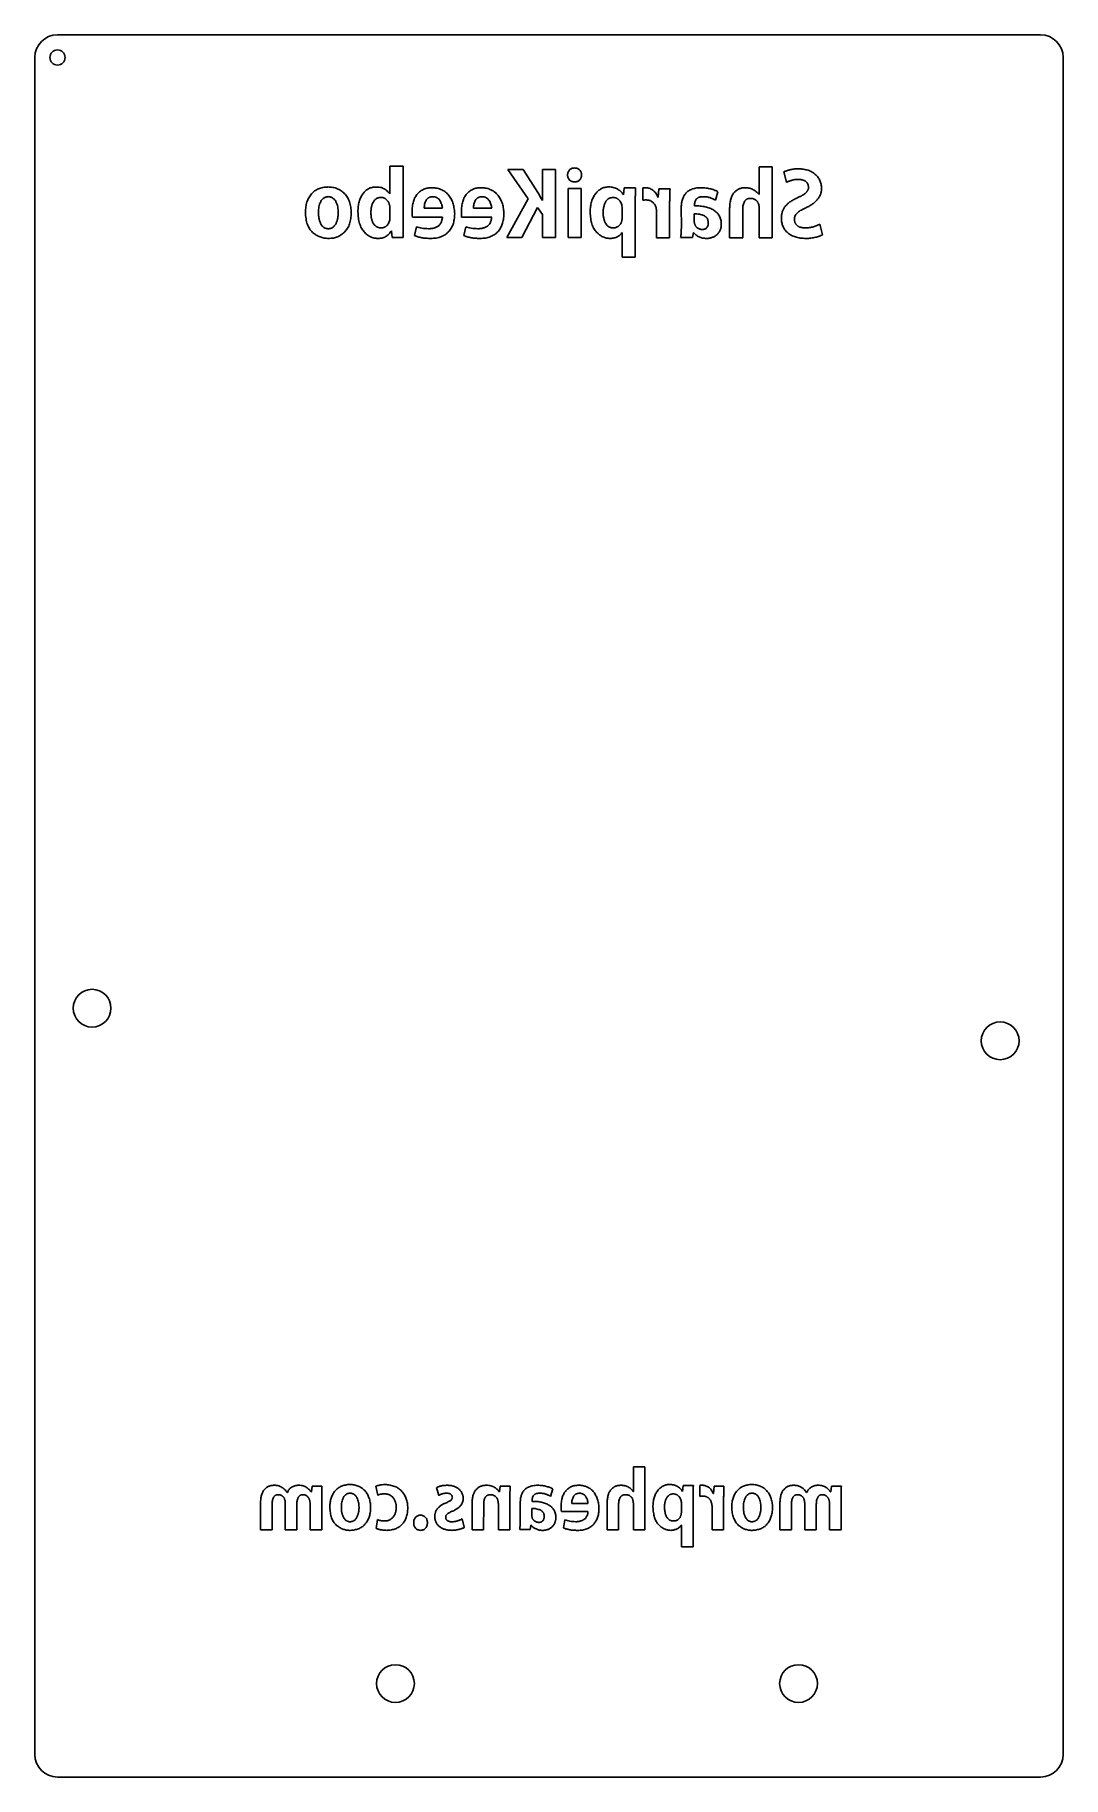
# Model space of a CAD drawing. Header units: millimetres. Extents: x 148 to 216, y -164 to -48.
import ezdxf

# ---------------------------------------------------------------- set-up
doc = ezdxf.new("R2010")
doc.units = ezdxf.units.MM

msp = doc.modelspace()

# ---------------------------------------------------------------- linework, layer by layer
at = {"color": 7, "linetype": 'Continuous', "lineweight": 25}
for p, q in [((214.13, -48.36), (149.09, -48.36)), ((147.59, -162.17), (147.59, -49.86)), ((215.63, -162.17), (215.63, -49.86)), ((171.08, -57.05), (171.95, -57.05)), ((171.08, -58.89), (171.08, -57.05)), ((171.95, -57.05), (171.95, -60.83)), ((178.88, -57.28), (179.91, -57.28)), ((180.24, -59.21), (178.88, -57.28)), ((179.91, -57.28), (180.88, -58.8)), ((181.18, -57.28), (182.05, -57.28)), ((181.18, -59.32), (181.18, -57.28)), ((182.05, -57.28), (182.05, -61.78)), ((182.84, -57.63), (182.84, -57.63)), ((195.52, -57.1), (196.38, -57.1)), ((195.52, -58.93), (195.52, -57.1)), ((196.38, -57.1), (196.38, -61.8)), ((197.33, -58.12), (197.15, -57.43)), ((166.98, -58.43), (166.98, -58.42)), ((182.87, -61.78), (182.87, -58.52)), ((182.87, -58.52), (183.73, -58.52)), ((183.73, -58.52), (183.73, -61.78)), ((186.54, -58.94), (186.58, -58.49)), ((186.58, -58.49), (187.34, -58.49)), ((187.82, -59.3), (187.82, -58.49)), ((188.84, -59.1), (188.88, -58.55)), ((188.88, -58.55), (189.62, -58.55)), ((192.78, -58.74), (192.62, -59.3)), ((171.07, -58.89), (171.08, -58.89)), ((171.08, -60.47), (171.08, -59.82)), ((173.36, -59.83), (174.56, -59.83)), ((176.61, -59.83), (177.82, -59.83)), ((178.81, -61.78), (180.24, -59.21)), ((180.85, -59.79), (179.81, -61.78)), ((181.18, -60.24), (180.85, -59.79)), ((181.17, -59.32), (181.18, -59.32)), ((186.45, -60.44), (186.45, -59.83)), ((186.53, -58.94), (186.54, -58.94)), ((187.31, -59.56), (187.31, -63.07)), ((188.82, -59.1), (188.84, -59.1)), ((189.59, -59.55), (189.59, -61.79)), ((190.37, -61.03), (190.36, -59.84)), ((193.56, -61.8), (193.56, -59.84)), ((194.43, -59.91), (194.43, -61.8)), ((195.51, -58.93), (195.52, -58.93)), ((195.52, -61.8), (195.52, -59.81)), ((166.35, -60.12), (166.35, -60.12)), ((174.56, -60.43), (172.58, -60.42)), ((172.72, -61.65), (172.84, -61.06)), ((177.82, -60.43), (175.83, -60.42)), ((175.98, -61.65), (176.1, -61.06)), ((181.18, -61.78), (181.18, -60.24)), ((188.73, -61.79), (188.73, -60.11)), ((191.22, -60.21), (191.22, -60.68)), ((199.53, -60.88), (199.7, -61.59)), ((171.19, -61.32), (171.18, -61.32)), ((171.24, -61.77), (171.19, -61.32)), ((171.97, -61.77), (171.24, -61.77)), ((179.81, -61.78), (178.81, -61.78)), ((182.05, -61.78), (181.18, -61.78)), ((183.73, -61.78), (182.87, -61.78)), ((186.45, -61.44), (186.44, -61.44)), ((186.45, -63.07), (186.45, -61.44)), ((189.59, -61.79), (188.73, -61.79)), ((191.1, -61.77), (190.32, -61.77)), ((191.16, -61.45), (191.1, -61.77)), ((191.18, -61.45), (191.16, -61.45)), ((194.43, -61.8), (193.56, -61.8)), ((196.38, -61.8), (195.52, -61.8)), ((187.31, -63.07), (186.45, -63.07)), ((187.19, -143.13), (187.95, -143.13)), ((187.19, -144.76), (187.19, -143.13)), ((187.95, -143.13), (187.95, -147.31)), ((164.29, -144.84), (164.3, -144.84)), ((165.87, -144.8), (165.89, -144.8)), ((165.89, -144.8), (165.93, -144.42)), ((165.93, -144.42), (166.59, -144.42)), ((166.57, -145.28), (166.57, -147.31)), ((168.43, -144.31), (168.43, -144.31)), ((170.28, -145.02), (170.15, -144.42)), ((174.31, -145.03), (174.16, -144.51)), ((178.33, -144.8), (178.34, -144.8)), ((178.34, -144.8), (178.38, -144.42)), ((178.38, -144.42), (179.04, -144.42)), ((179.02, -145.28), (179.02, -147.31)), ((181.86, -144.59), (181.71, -145.09)), ((187.17, -144.76), (187.19, -144.76)), ((190.44, -144.76), (190.45, -144.76)), ((190.45, -144.76), (190.49, -144.37)), ((190.49, -144.37), (191.16, -144.37)), ((191.58, -145.09), (191.58, -144.37)), ((192.48, -144.91), (192.5, -144.91)), ((192.5, -144.91), (192.53, -144.41)), ((192.53, -144.41), (193.18, -144.41)), ((195.02, -144.31), (195.02, -144.31)), ((198.65, -144.84), (198.66, -144.84)), ((200.24, -144.8), (200.25, -144.8)), ((200.25, -144.8), (200.29, -144.42)), ((200.29, -144.42), (200.96, -144.42)), ((200.94, -145.28), (200.93, -147.31)), ((162.52, -147.31), (162.52, -145.55)), ((163.29, -145.67), (163.29, -147.31)), ((164.16, -147.31), (164.16, -145.55)), ((164.93, -145.6), (164.93, -147.31)), ((165.8, -147.31), (165.8, -145.56)), ((167.87, -145.82), (167.87, -145.82)), ((176.52, -147.31), (176.52, -145.53)), ((177.29, -145.61), (177.28, -147.31)), ((178.26, -147.31), (178.26, -145.58)), ((179.71, -146.62), (179.71, -145.57)), ((180.47, -145.89), (180.47, -146.31)), ((184.19, -146.09), (182.43, -146.09)), ((183.12, -145.56), (184.19, -145.56)), ((185.45, -147.31), (185.45, -145.57)), ((186.21, -145.63), (186.21, -147.31)), ((187.19, -147.31), (187.19, -145.54)), ((190.37, -146.1), (190.37, -145.56)), ((191.14, -145.32), (191.14, -148.44)), ((192.4, -147.3), (192.4, -145.8)), ((193.16, -145.31), (193.16, -147.3)), ((194.47, -145.82), (194.47, -145.82)), ((196.89, -147.31), (196.89, -145.55)), ((197.65, -145.67), (197.65, -147.31)), ((198.53, -147.31), (198.53, -145.55)), ((199.29, -145.6), (199.29, -147.31)), ((200.17, -147.31), (200.17, -145.56)), ((163.29, -147.31), (162.52, -147.31)), ((164.93, -147.31), (164.16, -147.31)), ((166.57, -147.31), (165.8, -147.31)), ((170.18, -147.21), (170.26, -146.63)), ((173.11, -147.34), (173.11, -147.34)), ((175.86, -146.58), (176, -147.14)), ((177.28, -147.31), (176.52, -147.31)), ((179.02, -147.31), (178.26, -147.31)), ((180.37, -147.29), (179.67, -147.29)), ((180.41, -147), (180.37, -147.29)), ((180.43, -147), (180.41, -147)), ((182.56, -147.17), (182.66, -146.65)), ((186.21, -147.31), (185.45, -147.31)), ((187.95, -147.31), (187.19, -147.31)), ((190.37, -146.99), (190.36, -146.99)), ((190.37, -148.44), (190.37, -146.99)), ((193.16, -147.3), (192.4, -147.3)), ((197.65, -147.31), (196.89, -147.31)), ((199.29, -147.31), (198.53, -147.31)), ((200.93, -147.31), (200.17, -147.31)), ((191.14, -148.44), (190.37, -148.44)), ((214.13, -163.67), (149.09, -163.67))]:
    msp.add_line(p, q, dxfattribs=at)
for centre, radius in [((149.09, -49.86), 0.5), ((151.38, -112.78), 1.25), ((211.46, -114.94), 1.25), ((171.45, -157.48), 1.25), ((198.12, -157.48), 1.25)]:
    msp.add_circle(centre, radius, dxfattribs=at)
for centre, start, end in [((149.09, -49.86), 90, 180), ((214.13, -49.86), 0, 90), ((149.09, -162.17), 180, 270), ((214.13, -162.17), 270, 360)]:
    msp.add_arc(centre, 1.5, start, end, dxfattribs=at)
for points, knots in [([(182.84, -57.63), (182.84, -57.6), (182.84, -57.54), (182.87, -57.45), (182.91, -57.37), (182.96, -57.3), (183.03, -57.24), (183.11, -57.2), (183.2, -57.18), (183.27, -57.18), (183.3, -57.17)], [0, 0, 0, 0, 0.132857, 0.256572, 0.375284, 0.49386, 0.613333, 0.734109, 0.861484, 1, 1, 1, 1]), ([(183.3, -58.09), (183.27, -58.09), (183.21, -58.09), (183.12, -58.06), (183.04, -58.02), (182.97, -57.97), (182.91, -57.9), (182.87, -57.82), (182.84, -57.73), (182.84, -57.67), (182.84, -57.63)], [0, 0, 0, 0, 0.133722, 0.258489, 0.377643, 0.497433, 0.616684, 0.736412, 0.8626, 1, 1, 1, 1]), ([(183.3, -57.17), (183.34, -57.18), (183.4, -57.18), (183.49, -57.2), (183.57, -57.25), (183.64, -57.3), (183.69, -57.37), (183.73, -57.45), (183.76, -57.54), (183.76, -57.6), (183.76, -57.63)], [0, 0, 0, 0, 0.134859, 0.259772, 0.380372, 0.500701, 0.620126, 0.740228, 0.865141, 1, 1, 1, 1]), ([(183.76, -57.63), (183.76, -57.66), (183.76, -57.73), (183.73, -57.81), (183.69, -57.89), (183.64, -57.96), (183.57, -58.02), (183.49, -58.06), (183.4, -58.08), (183.34, -58.09), (183.3, -58.09)], [0, 0, 0, 0, 0.1314617, 0.2553346, 0.3744452, 0.4941216, 0.6152712, 0.7364884, 0.8626101, 1, 1, 1, 1]), ([(197.15, -57.43), (197.18, -57.41), (197.24, -57.39), (197.33, -57.35), (197.44, -57.32), (197.55, -57.29), (197.68, -57.26), (197.81, -57.24), (197.96, -57.23), (198.06, -57.23), (198.11, -57.23)], [0, 0, 0, 0, 0.093885, 0.195827, 0.307768, 0.428363, 0.557859, 0.696526, 0.843687, 1, 1, 1, 1]), ([(198.11, -57.23), (198.17, -57.23), (198.28, -57.23), (198.45, -57.25), (198.6, -57.28), (198.75, -57.32), (198.89, -57.37), (199.01, -57.44), (199.13, -57.51), (199.23, -57.59), (199.33, -57.69), (199.41, -57.79), (199.48, -57.89), (199.54, -58), (199.58, -58.12), (199.61, -58.25), (199.63, -58.38), (199.64, -58.47), (199.64, -58.52)], [0, 0, 0, 0, 0.07856, 0.152966, 0.223255, 0.290622, 0.355088, 0.417344, 0.478048, 0.537908, 0.596598, 0.653693, 0.709776, 0.765622, 0.821963, 0.879242, 0.938414, 1, 1, 1, 1]), ([(165.49, -60.11), (165.49, -60.04), (165.5, -59.92), (165.52, -59.75), (165.55, -59.58), (165.59, -59.42), (165.65, -59.28), (165.72, -59.14), (165.8, -59.01), (165.89, -58.89), (165.99, -58.78), (166.1, -58.69), (166.22, -58.61), (166.36, -58.55), (166.5, -58.49), (166.65, -58.46), (166.81, -58.43), (166.92, -58.43), (166.98, -58.43)], [0, 0, 0, 0, 0.073261, 0.14286, 0.209835, 0.273946, 0.336119, 0.396786, 0.456509, 0.515879, 0.574536, 0.632231, 0.689508, 0.747621, 0.807004, 0.86857, 0.932724, 1, 1, 1, 1]), ([(166.98, -58.42), (167.03, -58.43), (167.14, -58.43), (167.3, -58.45), (167.46, -58.49), (167.6, -58.54), (167.73, -58.6), (167.86, -58.68), (167.98, -58.77), (168.09, -58.87), (168.19, -58.99), (168.28, -59.12), (168.35, -59.26), (168.41, -59.42), (168.46, -59.58), (168.5, -59.76), (168.52, -59.95), (168.52, -60.08), (168.53, -60.15)], [0, 0, 0, 0, 0.064221, 0.125903, 0.185341, 0.242998, 0.300133, 0.356706, 0.413776, 0.47194, 0.53074, 0.590413, 0.651323, 0.714631, 0.780346, 0.849566, 0.922892, 1, 1, 1, 1]), ([(168.97, -60.07), (168.97, -60.01), (168.97, -59.89), (168.99, -59.72), (169.01, -59.56), (169.05, -59.4), (169.1, -59.26), (169.15, -59.12), (169.22, -59), (169.29, -58.88), (169.37, -58.78), (169.47, -58.69), (169.56, -58.61), (169.67, -58.54), (169.78, -58.49), (169.9, -58.46), (170.03, -58.43), (170.11, -58.43), (170.16, -58.43)], [0, 0, 0, 0, 0.080082, 0.155954, 0.228683, 0.297803, 0.364505, 0.428883, 0.490939, 0.551829, 0.61064, 0.667227, 0.722067, 0.77594, 0.830008, 0.884887, 0.941145, 1, 1, 1, 1]), ([(170.16, -58.43), (170.21, -58.43), (170.31, -58.43), (170.45, -58.45), (170.58, -58.49), (170.7, -58.55), (170.81, -58.61), (170.91, -58.69), (171, -58.79), (171.05, -58.85), (171.07, -58.89)], [0, 0, 0, 0, 0.14215, 0.2755, 0.402937, 0.525387, 0.645327, 0.762098, 0.88043, 1, 1, 1, 1]), ([(172.55, -60.09), (172.55, -60.02), (172.56, -59.9), (172.57, -59.72), (172.6, -59.55), (172.64, -59.39), (172.69, -59.25), (172.75, -59.11), (172.83, -58.99), (172.91, -58.88), (173, -58.79), (173.1, -58.7), (173.21, -58.64), (173.33, -58.58), (173.45, -58.53), (173.59, -58.5), (173.73, -58.48), (173.82, -58.48), (173.87, -58.48)], [0, 0, 0, 0, 0.081666, 0.158619, 0.231204, 0.299484, 0.364182, 0.425956, 0.48515, 0.542606, 0.598547, 0.653696, 0.708351, 0.76302, 0.819081, 0.87681, 0.937015, 1, 1, 1, 1]), ([(173.87, -58.48), (173.93, -58.48), (174.05, -58.49), (174.21, -58.51), (174.37, -58.56), (174.52, -58.61), (174.65, -58.69), (174.77, -58.77), (174.88, -58.88), (174.98, -58.99), (175.07, -59.12), (175.15, -59.25), (175.22, -59.4), (175.27, -59.55), (175.31, -59.7), (175.34, -59.87), (175.36, -60.04), (175.37, -60.15), (175.37, -60.21)], [0, 0, 0, 0, 0.068889, 0.134166, 0.196834, 0.257195, 0.316171, 0.374464, 0.43315, 0.493095, 0.55377, 0.614287, 0.675174, 0.736926, 0.799913, 0.864443, 0.930909, 1, 1, 1, 1]), ([(175.81, -60.09), (175.81, -60.02), (175.81, -59.9), (175.83, -59.72), (175.86, -59.55), (175.9, -59.39), (175.95, -59.25), (176.01, -59.11), (176.08, -58.99), (176.17, -58.88), (176.26, -58.79), (176.36, -58.7), (176.47, -58.64), (176.58, -58.58), (176.71, -58.53), (176.84, -58.5), (176.98, -58.48), (177.08, -58.48), (177.13, -58.48)], [0, 0, 0, 0, 0.081666, 0.158619, 0.231204, 0.299484, 0.364182, 0.425956, 0.48515, 0.542606, 0.598547, 0.653696, 0.708351, 0.76302, 0.819081, 0.87681, 0.937015, 1, 1, 1, 1]), ([(177.13, -58.48), (177.19, -58.48), (177.31, -58.49), (177.47, -58.51), (177.63, -58.56), (177.77, -58.61), (177.91, -58.69), (178.03, -58.77), (178.14, -58.88), (178.24, -58.99), (178.33, -59.12), (178.41, -59.25), (178.48, -59.4), (178.53, -59.55), (178.57, -59.7), (178.6, -59.87), (178.62, -60.04), (178.62, -60.15), (178.63, -60.21)], [0, 0, 0, 0, 0.068889, 0.134166, 0.196834, 0.257195, 0.316171, 0.374464, 0.43315, 0.493095, 0.55377, 0.614287, 0.675174, 0.736926, 0.799913, 0.864443, 0.930909, 1, 1, 1, 1]), ([(180.88, -58.8), (180.93, -58.89), (181.02, -59.06), (181.12, -59.23), (181.17, -59.32)], [0, 0, 0, 0, 0.497171, 1, 1, 1, 1]), ([(184.33, -60.09), (184.34, -60.03), (184.34, -59.91), (184.36, -59.73), (184.38, -59.57), (184.42, -59.41), (184.47, -59.26), (184.53, -59.13), (184.6, -59), (184.68, -58.88), (184.77, -58.78), (184.86, -58.69), (184.96, -58.61), (185.07, -58.54), (185.18, -58.49), (185.3, -58.45), (185.43, -58.43), (185.52, -58.42), (185.56, -58.42)], [0, 0, 0, 0, 0.080485, 0.156885, 0.22987, 0.299426, 0.365962, 0.430282, 0.493055, 0.554162, 0.613354, 0.670222, 0.725165, 0.779197, 0.832775, 0.886904, 0.942575, 1, 1, 1, 1]), ([(185.56, -58.42), (185.61, -58.42), (185.71, -58.43), (185.86, -58.45), (186, -58.5), (186.13, -58.55), (186.24, -58.63), (186.35, -58.71), (186.45, -58.82), (186.5, -58.9), (186.53, -58.94)], [0, 0, 0, 0, 0.135869, 0.265291, 0.389339, 0.50946, 0.628691, 0.748649, 0.871725, 1, 1, 1, 1]), ([(187.34, -58.49), (187.33, -58.57), (187.33, -58.73), (187.32, -58.99), (187.32, -59.27), (187.31, -59.46), (187.31, -59.56)], [0, 0, 0, 0, 0.218109, 0.456537, 0.71795, 1, 1, 1, 1]), ([(187.82, -58.49), (187.85, -58.49), (187.91, -58.48), (187.97, -58.48), (188.01, -58.48)], [0, 0, 0, 0, 0.45932, 1, 1, 1, 1]), ([(188.01, -58.48), (188.05, -58.48), (188.13, -58.48), (188.25, -58.51), (188.36, -58.56), (188.48, -58.63), (188.58, -58.72), (188.68, -58.83), (188.76, -58.96), (188.8, -59.05), (188.82, -59.1)], [0, 0, 0, 0, 0.1091281, 0.2195381, 0.334466, 0.4569397, 0.5841283, 0.7144436, 0.8526625, 1, 1, 1, 1]), ([(189.62, -58.55), (189.61, -58.62), (189.61, -58.77), (189.6, -58.97), (189.6, -59.13), (189.6, -59.26), (189.59, -59.4), (189.59, -59.5), (189.59, -59.55)], [0, 0, 0, 0, 0.220701, 0.457429, 0.582538, 0.715217, 0.853811, 1, 1, 1, 1]), ([(190.36, -59.84), (190.36, -59.79), (190.36, -59.7), (190.38, -59.57), (190.39, -59.44), (190.42, -59.31), (190.46, -59.2), (190.51, -59.09), (190.56, -58.98), (190.63, -58.88), (190.71, -58.79), (190.8, -58.71), (190.91, -58.64), (191.03, -58.58), (191.16, -58.54), (191.31, -58.5), (191.48, -58.48), (191.59, -58.48), (191.65, -58.48)], [0, 0, 0, 0, 0.064871, 0.127709, 0.188293, 0.246897, 0.304099, 0.36009, 0.415448, 0.470976, 0.526331, 0.582755, 0.641241, 0.702951, 0.769001, 0.840043, 0.917128, 1, 1, 1, 1]), ([(191.65, -58.48), (191.71, -58.48), (191.83, -58.48), (192.01, -58.5), (192.17, -58.52), (192.32, -58.56), (192.46, -58.6), (192.58, -58.65), (192.69, -58.69), (192.75, -58.72), (192.78, -58.74)], [0, 0, 0, 0, 0.156613, 0.305132, 0.445335, 0.577849, 0.701173, 0.811861, 0.911853, 1, 1, 1, 1]), ([(193.56, -59.84), (193.57, -59.79), (193.57, -59.68), (193.58, -59.52), (193.61, -59.37), (193.64, -59.23), (193.68, -59.1), (193.73, -58.99), (193.79, -58.89), (193.86, -58.8), (193.94, -58.72), (194.02, -58.66), (194.1, -58.6), (194.19, -58.55), (194.29, -58.52), (194.39, -58.49), (194.49, -58.48), (194.57, -58.48), (194.6, -58.48)], [0, 0, 0, 0, 0.088897, 0.171527, 0.249138, 0.321616, 0.388996, 0.452435, 0.512841, 0.570248, 0.625634, 0.679414, 0.732078, 0.783737, 0.83592, 0.88919, 0.943517, 1, 1, 1, 1]), ([(194.6, -58.48), (194.64, -58.48), (194.72, -58.48), (194.83, -58.5), (194.95, -58.53), (195.07, -58.58), (195.19, -58.64), (195.31, -58.72), (195.41, -58.81), (195.47, -58.89), (195.51, -58.93)], [0, 0, 0, 0, 0.108505, 0.220748, 0.338669, 0.462319, 0.589668, 0.720287, 0.856543, 1, 1, 1, 1]), ([(198.12, -57.93), (198.08, -57.93), (197.99, -57.93), (197.87, -57.94), (197.76, -57.96), (197.65, -57.99), (197.56, -58.02), (197.47, -58.05), (197.4, -58.09), (197.35, -58.11), (197.33, -58.12)], [0, 0, 0, 0, 0.160971, 0.311238, 0.451567, 0.582579, 0.704169, 0.814081, 0.911944, 1, 1, 1, 1]), ([(198.01, -59.16), (198.05, -59.14), (198.11, -59.11), (198.2, -59.07), (198.28, -59.03), (198.36, -58.98), (198.43, -58.94), (198.49, -58.9), (198.55, -58.86), (198.6, -58.82), (198.64, -58.78), (198.68, -58.74), (198.71, -58.69), (198.73, -58.65), (198.75, -58.59), (198.77, -58.54), (198.78, -58.49), (198.78, -58.45), (198.78, -58.43)], [0, 0, 0, 0, 0.095893, 0.185986, 0.26965, 0.347619, 0.41996, 0.487172, 0.548532, 0.604001, 0.655968, 0.70591, 0.75443, 0.80321, 0.850187, 0.898678, 0.948481, 1, 1, 1, 1]), ([(198.78, -58.43), (198.77, -58.4), (198.77, -58.33), (198.74, -58.24), (198.69, -58.16), (198.63, -58.09), (198.58, -58.05), (198.53, -58.02), (198.47, -57.99), (198.41, -57.97), (198.35, -57.95), (198.28, -57.94), (198.2, -57.93), (198.15, -57.93), (198.12, -57.93)], [0, 0, 0, 0, 0.104401, 0.206765, 0.312273, 0.424914, 0.484372, 0.546366, 0.610931, 0.679282, 0.751786, 0.829346, 0.911603, 1, 1, 1, 1]), ([(199.64, -58.52), (199.64, -58.55), (199.64, -58.63), (199.62, -58.73), (199.6, -58.83), (199.57, -58.93), (199.52, -59.03), (199.47, -59.12), (199.41, -59.2), (199.35, -59.29), (199.27, -59.37), (199.19, -59.44), (199.1, -59.52), (199, -59.58), (198.9, -59.65), (198.79, -59.71), (198.67, -59.78), (198.59, -59.81), (198.55, -59.83)], [0, 0, 0, 0, 0.060046, 0.118671, 0.176285, 0.233017, 0.28985, 0.34686, 0.404542, 0.463799, 0.524433, 0.585752, 0.649326, 0.714723, 0.782411, 0.852478, 0.924755, 1, 1, 1, 1]), ([(167, -59.06), (166.97, -59.07), (166.92, -59.07), (166.84, -59.09), (166.77, -59.12), (166.7, -59.16), (166.64, -59.2), (166.59, -59.26), (166.54, -59.33), (166.49, -59.43), (166.43, -59.57), (166.39, -59.74), (166.36, -59.93), (166.36, -60.06), (166.35, -60.12)], [0, 0, 0, 0, 0.060315, 0.116958, 0.172144, 0.226402, 0.281307, 0.337255, 0.396581, 0.458513, 0.588505, 0.7204, 0.857144, 1, 1, 1, 1]), ([(167.66, -60.13), (167.66, -60.06), (167.66, -59.94), (167.63, -59.75), (167.59, -59.58), (167.53, -59.44), (167.48, -59.33), (167.43, -59.27), (167.37, -59.21), (167.31, -59.16), (167.24, -59.12), (167.17, -59.09), (167.08, -59.07), (167.03, -59.07), (167, -59.06)], [0, 0, 0, 0, 0.137826, 0.271502, 0.400857, 0.529626, 0.591796, 0.650898, 0.707551, 0.763741, 0.819427, 0.876662, 0.936553, 1, 1, 1, 1]), ([(170.5, -59.12), (170.47, -59.12), (170.41, -59.12), (170.34, -59.14), (170.27, -59.16), (170.2, -59.19), (170.14, -59.23), (170.09, -59.28), (170.04, -59.34), (169.99, -59.41), (169.95, -59.48), (169.92, -59.55), (169.89, -59.64), (169.87, -59.72), (169.85, -59.81), (169.84, -59.91), (169.83, -60.01), (169.83, -60.08), (169.83, -60.11)], [0, 0, 0, 0, 0.061005, 0.118507, 0.174382, 0.228759, 0.282153, 0.336901, 0.39302, 0.451859, 0.513064, 0.57518, 0.639077, 0.705896, 0.774949, 0.846508, 0.921451, 1, 1, 1, 1]), ([(171.08, -59.82), (171.08, -59.8), (171.08, -59.75), (171.07, -59.67), (171.06, -59.6), (171.03, -59.53), (171.01, -59.47), (170.98, -59.41), (170.94, -59.36), (170.89, -59.3), (170.82, -59.23), (170.72, -59.17), (170.61, -59.13), (170.53, -59.12), (170.5, -59.12)], [0, 0, 0, 0, 0.077248, 0.150329, 0.221107, 0.289118, 0.354579, 0.418701, 0.481801, 0.544543, 0.665463, 0.778095, 0.888259, 1, 1, 1, 1]), ([(173.93, -59.07), (173.9, -59.07), (173.85, -59.07), (173.78, -59.09), (173.71, -59.11), (173.65, -59.14), (173.6, -59.17), (173.55, -59.22), (173.51, -59.26), (173.46, -59.34), (173.42, -59.44), (173.38, -59.57), (173.36, -59.7), (173.36, -59.79), (173.36, -59.83)], [0, 0, 0, 0, 0.072814, 0.140944, 0.205463, 0.266761, 0.32597, 0.385104, 0.444912, 0.506115, 0.629845, 0.751925, 0.874695, 1, 1, 1, 1]), ([(174.56, -59.83), (174.55, -59.79), (174.55, -59.7), (174.51, -59.57), (174.46, -59.45), (174.41, -59.35), (174.36, -59.27), (174.31, -59.22), (174.26, -59.18), (174.2, -59.14), (174.14, -59.11), (174.08, -59.09), (174, -59.07), (173.95, -59.07), (173.93, -59.07)], [0, 0, 0, 0, 0.119502, 0.240191, 0.362966, 0.490585, 0.554657, 0.61613, 0.677166, 0.737803, 0.79882, 0.862548, 0.929893, 1, 1, 1, 1]), ([(177.19, -59.07), (177.16, -59.07), (177.11, -59.07), (177.04, -59.09), (176.97, -59.11), (176.91, -59.14), (176.86, -59.17), (176.81, -59.22), (176.77, -59.26), (176.72, -59.34), (176.68, -59.44), (176.64, -59.57), (176.61, -59.7), (176.61, -59.79), (176.61, -59.83)], [0, 0, 0, 0, 0.072814, 0.140944, 0.205463, 0.266761, 0.32597, 0.385104, 0.444912, 0.506115, 0.629845, 0.751925, 0.874695, 1, 1, 1, 1]), ([(177.82, -59.83), (177.81, -59.79), (177.8, -59.7), (177.77, -59.57), (177.72, -59.45), (177.67, -59.35), (177.61, -59.27), (177.57, -59.22), (177.52, -59.18), (177.46, -59.14), (177.4, -59.11), (177.33, -59.09), (177.26, -59.07), (177.21, -59.07), (177.19, -59.07)], [0, 0, 0, 0, 0.119502, 0.240191, 0.362966, 0.490585, 0.554657, 0.61613, 0.677166, 0.737803, 0.79882, 0.862548, 0.929893, 1, 1, 1, 1]), ([(185.85, -59.12), (185.82, -59.12), (185.77, -59.13), (185.7, -59.14), (185.63, -59.16), (185.56, -59.19), (185.51, -59.23), (185.45, -59.28), (185.4, -59.34), (185.36, -59.4), (185.32, -59.48), (185.29, -59.55), (185.26, -59.64), (185.24, -59.72), (185.22, -59.82), (185.2, -59.91), (185.2, -60.02), (185.2, -60.09), (185.2, -60.12)], [0, 0, 0, 0, 0.058492, 0.114688, 0.168816, 0.221833, 0.274759, 0.328195, 0.383961, 0.442339, 0.503052, 0.565234, 0.630395, 0.697898, 0.768391, 0.841913, 0.918832, 1, 1, 1, 1]), ([(186.45, -59.83), (186.45, -59.78), (186.44, -59.69), (186.41, -59.55), (186.35, -59.43), (186.29, -59.34), (186.23, -59.28), (186.19, -59.24), (186.14, -59.21), (186.09, -59.17), (186.03, -59.15), (185.97, -59.14), (185.91, -59.12), (185.87, -59.12), (185.85, -59.12)], [0, 0, 0, 0, 0.140561, 0.272405, 0.399602, 0.525036, 0.586814, 0.646939, 0.705439, 0.763363, 0.821023, 0.879402, 0.938852, 1, 1, 1, 1]), ([(188.04, -59.28), (188, -59.29), (187.92, -59.29), (187.85, -59.3), (187.82, -59.3)], [0, 0, 0, 0, 0.538183, 1, 1, 1, 1]), ([(188.73, -60.11), (188.73, -60.07), (188.73, -60.01), (188.72, -59.91), (188.7, -59.82), (188.68, -59.74), (188.65, -59.67), (188.62, -59.6), (188.58, -59.54), (188.53, -59.49), (188.48, -59.44), (188.43, -59.4), (188.37, -59.36), (188.31, -59.33), (188.25, -59.31), (188.18, -59.3), (188.11, -59.29), (188.06, -59.29), (188.04, -59.28)], [0, 0, 0, 0, 0.083062, 0.161121, 0.23435, 0.303213, 0.368268, 0.430494, 0.490025, 0.548123, 0.604996, 0.659817, 0.714735, 0.769144, 0.824643, 0.881292, 0.939137, 1, 1, 1, 1]), ([(191.81, -59.07), (191.79, -59.07), (191.73, -59.07), (191.66, -59.08), (191.59, -59.09), (191.53, -59.11), (191.47, -59.14), (191.43, -59.17), (191.39, -59.2), (191.34, -59.25), (191.3, -59.33), (191.26, -59.43), (191.24, -59.55), (191.24, -59.63), (191.24, -59.67)], [0, 0, 0, 0, 0.0846252, 0.1636082, 0.2354634, 0.3020342, 0.3635606, 0.4217233, 0.4760805, 0.5304377, 0.6385941, 0.7505703, 0.8696017, 1, 1, 1, 1]), ([(191.24, -59.67), (191.3, -59.67), (191.43, -59.67), (191.61, -59.69), (191.78, -59.71), (191.95, -59.74), (192.1, -59.78), (192.25, -59.83), (192.38, -59.89), (192.51, -59.96), (192.62, -60.04), (192.73, -60.13), (192.81, -60.23), (192.88, -60.34), (192.94, -60.46), (192.98, -60.6), (193.01, -60.74), (193.01, -60.84), (193.01, -60.89)], [0, 0, 0, 0, 0.0786236, 0.1539281, 0.2257902, 0.294472, 0.3602731, 0.4237501, 0.4851756, 0.5451638, 0.602979, 0.6586401, 0.7126496, 0.7667729, 0.8214035, 0.8781133, 0.9373715, 1, 1, 1, 1]), ([(192.62, -59.3), (192.59, -59.29), (192.53, -59.25), (192.44, -59.21), (192.35, -59.17), (192.24, -59.13), (192.14, -59.1), (192.03, -59.08), (191.92, -59.07), (191.85, -59.07), (191.81, -59.07)], [0, 0, 0, 0, 0.115145, 0.23489, 0.356695, 0.483865, 0.612544, 0.741363, 0.869494, 1, 1, 1, 1]), ([(194.95, -59.18), (194.92, -59.18), (194.88, -59.18), (194.82, -59.19), (194.76, -59.21), (194.7, -59.23), (194.65, -59.26), (194.61, -59.3), (194.57, -59.34), (194.53, -59.41), (194.49, -59.5), (194.45, -59.63), (194.43, -59.77), (194.43, -59.86), (194.43, -59.91)], [0, 0, 0, 0, 0.068028, 0.131008, 0.190448, 0.248248, 0.302888, 0.357552, 0.41321, 0.469891, 0.588705, 0.714636, 0.850956, 1, 1, 1, 1]), ([(195.52, -59.81), (195.52, -59.79), (195.51, -59.73), (195.5, -59.65), (195.49, -59.58), (195.46, -59.51), (195.43, -59.45), (195.4, -59.4), (195.36, -59.35), (195.3, -59.3), (195.23, -59.25), (195.14, -59.21), (195.04, -59.18), (194.98, -59.18), (194.95, -59.18)], [0, 0, 0, 0, 0.089912, 0.173964, 0.252052, 0.325053, 0.393496, 0.458275, 0.520443, 0.581844, 0.697867, 0.804298, 0.904283, 1, 1, 1, 1]), ([(196.99, -60.5), (196.99, -60.46), (196.99, -60.39), (197, -60.28), (197.02, -60.18), (197.04, -60.08), (197.08, -59.99), (197.12, -59.9), (197.17, -59.81), (197.23, -59.72), (197.3, -59.64), (197.38, -59.57), (197.46, -59.49), (197.55, -59.42), (197.66, -59.35), (197.77, -59.28), (197.89, -59.22), (197.97, -59.18), (198.01, -59.16)], [0, 0, 0, 0, 0.060725, 0.119857, 0.177346, 0.233841, 0.290122, 0.345692, 0.401778, 0.458556, 0.51669, 0.576918, 0.639905, 0.705313, 0.773964, 0.845942, 0.921086, 1, 1, 1, 1]), ([(198.55, -59.83), (198.49, -59.86), (198.39, -59.91), (198.24, -59.99), (198.12, -60.07), (198.02, -60.16), (197.94, -60.25), (197.88, -60.35), (197.85, -60.45), (197.85, -60.53), (197.85, -60.57)], [0, 0, 0, 0, 0.174208, 0.327933, 0.463869, 0.582215, 0.689132, 0.79178, 0.893516, 1, 1, 1, 1]), ([(167.01, -61.83), (166.97, -61.83), (166.87, -61.83), (166.73, -61.81), (166.6, -61.78), (166.46, -61.74), (166.33, -61.68), (166.21, -61.62), (166.09, -61.53), (165.97, -61.44), (165.86, -61.33), (165.77, -61.2), (165.69, -61.06), (165.62, -60.9), (165.57, -60.72), (165.53, -60.53), (165.5, -60.32), (165.5, -60.18), (165.49, -60.11)], [0, 0, 0, 0, 0.055261, 0.109585, 0.163187, 0.21673, 0.270293, 0.325309, 0.381332, 0.439168, 0.498335, 0.558801, 0.621882, 0.687932, 0.75834, 0.833467, 0.9139, 1, 1, 1, 1]), ([(166.35, -60.12), (166.35, -60.16), (166.36, -60.23), (166.36, -60.34), (166.38, -60.44), (166.39, -60.54), (166.42, -60.63), (166.45, -60.72), (166.48, -60.8), (166.52, -60.88), (166.56, -60.95), (166.61, -61.01), (166.66, -61.07), (166.72, -61.11), (166.79, -61.15), (166.85, -61.17), (166.93, -61.19), (166.98, -61.19), (167, -61.19)], [0, 0, 0, 0, 0.0801952, 0.156328, 0.2297308, 0.3000695, 0.3689419, 0.4353221, 0.4998715, 0.5628201, 0.62328, 0.6804443, 0.7345386, 0.7869271, 0.8387006, 0.8912069, 0.9446464, 1, 1, 1, 1]), ([(167, -61.19), (167.03, -61.19), (167.08, -61.19), (167.16, -61.17), (167.22, -61.15), (167.29, -61.11), (167.35, -61.07), (167.4, -61.01), (167.45, -60.95), (167.5, -60.88), (167.54, -60.8), (167.57, -60.72), (167.6, -60.63), (167.62, -60.54), (167.64, -60.44), (167.65, -60.34), (167.66, -60.24), (167.66, -60.17), (167.66, -60.13)], [0, 0, 0, 0, 0.056941, 0.11121, 0.164635, 0.216725, 0.269506, 0.323809, 0.38063, 0.440836, 0.50352, 0.567698, 0.633221, 0.701656, 0.771813, 0.844987, 0.920754, 1, 1, 1, 1]), ([(168.53, -60.15), (168.52, -60.21), (168.52, -60.34), (168.5, -60.52), (168.46, -60.7), (168.42, -60.86), (168.36, -61.01), (168.29, -61.15), (168.2, -61.28), (168.11, -61.39), (168, -61.49), (167.88, -61.58), (167.76, -61.66), (167.63, -61.72), (167.49, -61.77), (167.34, -61.81), (167.18, -61.83), (167.07, -61.83), (167.01, -61.83)], [0, 0, 0, 0, 0.076494, 0.149058, 0.217792, 0.283501, 0.346611, 0.407527, 0.466955, 0.525907, 0.583939, 0.641221, 0.69774, 0.754957, 0.813058, 0.873091, 0.935152, 1, 1, 1, 1]), ([(170.29, -61.83), (170.25, -61.83), (170.17, -61.83), (170.04, -61.81), (169.92, -61.77), (169.8, -61.73), (169.69, -61.67), (169.58, -61.59), (169.47, -61.5), (169.37, -61.4), (169.28, -61.28), (169.2, -61.15), (169.13, -61), (169.08, -60.84), (169.03, -60.67), (169, -60.48), (168.98, -60.28), (168.97, -60.14), (168.97, -60.07)], [0, 0, 0, 0, 0.0524, 0.103961, 0.154748, 0.206018, 0.257781, 0.311451, 0.366639, 0.424823, 0.484879, 0.54717, 0.611998, 0.680822, 0.753049, 0.830366, 0.912444, 1, 1, 1, 1]), ([(169.83, -60.11), (169.83, -60.15), (169.83, -60.23), (169.84, -60.34), (169.85, -60.44), (169.87, -60.54), (169.9, -60.63), (169.92, -60.72), (169.96, -60.79), (170, -60.86), (170.05, -60.93), (170.1, -60.98), (170.15, -61.03), (170.21, -61.07), (170.28, -61.1), (170.34, -61.12), (170.42, -61.14), (170.47, -61.14), (170.5, -61.14)], [0, 0, 0, 0, 0.0853073, 0.1658278, 0.2425532, 0.3142946, 0.3827962, 0.4480611, 0.5099909, 0.5694677, 0.6262145, 0.680457, 0.7334713, 0.7848917, 0.8362971, 0.888863, 0.9430316, 1, 1, 1, 1]), ([(170.5, -61.14), (170.52, -61.14), (170.56, -61.14), (170.62, -61.13), (170.68, -61.11), (170.73, -61.09), (170.79, -61.06), (170.83, -61.03), (170.88, -60.99), (170.93, -60.93), (170.99, -60.84), (171.05, -60.73), (171.08, -60.6), (171.08, -60.51), (171.08, -60.47)], [0, 0, 0, 0, 0.064777, 0.126799, 0.187609, 0.246305, 0.305234, 0.364402, 0.424032, 0.485363, 0.609338, 0.734089, 0.862684, 1, 1, 1, 1]), ([(171.95, -60.83), (171.95, -60.91), (171.95, -61.08), (171.95, -61.29), (171.96, -61.45), (171.96, -61.57), (171.97, -61.67), (171.97, -61.74), (171.97, -61.77)], [0, 0, 0, 0, 0.271937, 0.540132, 0.669287, 0.788545, 0.898783, 1, 1, 1, 1]), ([(172.58, -60.42), (172.57, -60.4), (172.56, -60.35), (172.56, -60.27), (172.55, -60.18), (172.55, -60.12), (172.55, -60.09)], [0, 0, 0, 0, 0.219954, 0.461372, 0.722067, 1, 1, 1, 1]), ([(172.84, -61.06), (172.9, -61.08), (173.01, -61.12), (173.21, -61.16), (173.42, -61.18), (173.57, -61.19), (173.64, -61.19)], [0, 0, 0, 0, 0.219261, 0.457226, 0.716999, 1, 1, 1, 1]), ([(173.64, -61.19), (173.67, -61.19), (173.73, -61.19), (173.82, -61.18), (173.91, -61.17), (173.99, -61.15), (174.06, -61.13), (174.14, -61.09), (174.21, -61.06), (174.27, -61.02), (174.34, -60.97), (174.39, -60.91), (174.44, -60.85), (174.48, -60.78), (174.51, -60.7), (174.53, -60.61), (174.55, -60.52), (174.56, -60.46), (174.56, -60.43)], [0, 0, 0, 0, 0.0676468, 0.1336312, 0.1970213, 0.2581917, 0.3185633, 0.3783229, 0.4368496, 0.4954139, 0.5538551, 0.6115291, 0.6698095, 0.7297927, 0.7915449, 0.8573595, 0.9262848, 1, 1, 1, 1]), ([(175.37, -60.21), (175.37, -60.27), (175.36, -60.39), (175.34, -60.57), (175.31, -60.73), (175.27, -60.89), (175.21, -61.03), (175.14, -61.16), (175.06, -61.29), (174.96, -61.4), (174.85, -61.5), (174.73, -61.59), (174.6, -61.66), (174.46, -61.73), (174.31, -61.77), (174.14, -61.81), (173.97, -61.83), (173.85, -61.83), (173.78, -61.84)], [0, 0, 0, 0, 0.071566, 0.139263, 0.204092, 0.266249, 0.326164, 0.384402, 0.441897, 0.499202, 0.556321, 0.613604, 0.671774, 0.731408, 0.793634, 0.858661, 0.927419, 1, 1, 1, 1]), ([(175.83, -60.42), (175.83, -60.4), (175.82, -60.35), (175.81, -60.27), (175.81, -60.18), (175.81, -60.12), (175.81, -60.09)], [0, 0, 0, 0, 0.219954, 0.461372, 0.722067, 1, 1, 1, 1]), ([(176.1, -61.06), (176.15, -61.08), (176.27, -61.12), (176.47, -61.16), (176.68, -61.18), (176.83, -61.19), (176.9, -61.19)], [0, 0, 0, 0, 0.219261, 0.457226, 0.716999, 1, 1, 1, 1]), ([(176.9, -61.19), (176.93, -61.19), (176.99, -61.19), (177.08, -61.18), (177.16, -61.17), (177.24, -61.15), (177.32, -61.13), (177.4, -61.09), (177.47, -61.06), (177.53, -61.02), (177.59, -60.97), (177.65, -60.91), (177.7, -60.85), (177.73, -60.78), (177.77, -60.7), (177.79, -60.61), (177.81, -60.52), (177.81, -60.46), (177.82, -60.43)], [0, 0, 0, 0, 0.067647, 0.133631, 0.197021, 0.258192, 0.318563, 0.378323, 0.43685, 0.495414, 0.553855, 0.611529, 0.66981, 0.729793, 0.791545, 0.85736, 0.926285, 1, 1, 1, 1]), ([(178.63, -60.21), (178.62, -60.27), (178.62, -60.39), (178.6, -60.57), (178.57, -60.73), (178.52, -60.89), (178.47, -61.03), (178.4, -61.16), (178.31, -61.29), (178.22, -61.4), (178.11, -61.5), (177.99, -61.59), (177.86, -61.66), (177.72, -61.73), (177.57, -61.77), (177.4, -61.81), (177.23, -61.83), (177.1, -61.83), (177.04, -61.84)], [0, 0, 0, 0, 0.071566, 0.139263, 0.204092, 0.266249, 0.326164, 0.384402, 0.441897, 0.499202, 0.556321, 0.613604, 0.671774, 0.731408, 0.793634, 0.858661, 0.927419, 1, 1, 1, 1]), ([(185.66, -61.83), (185.62, -61.83), (185.53, -61.83), (185.41, -61.81), (185.29, -61.78), (185.17, -61.73), (185.06, -61.67), (184.95, -61.6), (184.85, -61.51), (184.75, -61.41), (184.65, -61.3), (184.57, -61.17), (184.5, -61.03), (184.44, -60.87), (184.4, -60.7), (184.37, -60.51), (184.34, -60.31), (184.34, -60.17), (184.33, -60.09)], [0, 0, 0, 0, 0.052064, 0.103255, 0.153886, 0.20462, 0.256262, 0.309536, 0.364716, 0.422087, 0.481928, 0.543781, 0.608597, 0.67738, 0.750211, 0.82808, 0.911127, 1, 1, 1, 1]), ([(185.2, -60.12), (185.2, -60.16), (185.2, -60.23), (185.2, -60.34), (185.22, -60.43), (185.24, -60.53), (185.26, -60.62), (185.29, -60.7), (185.32, -60.78), (185.36, -60.85), (185.41, -60.92), (185.46, -60.98), (185.51, -61.03), (185.57, -61.07), (185.64, -61.1), (185.71, -61.12), (185.79, -61.14), (185.84, -61.14), (185.87, -61.14)], [0, 0, 0, 0, 0.080191, 0.156836, 0.229609, 0.299934, 0.366868, 0.431921, 0.494516, 0.555423, 0.61403, 0.669511, 0.72365, 0.776912, 0.830003, 0.884441, 0.940752, 1, 1, 1, 1]), ([(185.87, -61.14), (185.9, -61.14), (185.98, -61.14), (186.08, -61.1), (186.18, -61.05), (186.26, -60.98), (186.31, -60.92), (186.35, -60.87), (186.38, -60.81), (186.4, -60.75), (186.42, -60.68), (186.44, -60.6), (186.45, -60.52), (186.45, -60.47), (186.45, -60.44)], [0, 0, 0, 0, 0.109174, 0.216262, 0.324359, 0.439762, 0.500346, 0.561343, 0.625198, 0.692236, 0.762117, 0.836662, 0.916031, 1, 1, 1, 1]), ([(190.32, -61.77), (190.32, -61.75), (190.33, -61.7), (190.34, -61.62), (190.35, -61.53), (190.36, -61.4), (190.36, -61.23), (190.37, -61.1), (190.37, -61.03)], [0, 0, 0, 0, 0.101758, 0.21125, 0.328367, 0.45311, 0.719309, 1, 1, 1, 1]), ([(192.15, -60.8), (192.15, -60.77), (192.15, -60.72), (192.13, -60.64), (192.11, -60.57), (192.07, -60.5), (192.03, -60.45), (191.98, -60.4), (191.92, -60.36), (191.83, -60.31), (191.71, -60.27), (191.56, -60.23), (191.39, -60.21), (191.28, -60.21), (191.22, -60.21)], [0, 0, 0, 0, 0.067686, 0.131126, 0.190124, 0.247079, 0.302646, 0.358504, 0.415022, 0.475021, 0.599104, 0.726596, 0.859695, 1, 1, 1, 1]), ([(191.22, -60.68), (191.22, -60.7), (191.22, -60.75), (191.23, -60.82), (191.25, -60.89), (191.27, -60.94), (191.3, -61), (191.33, -61.04), (191.37, -61.09), (191.42, -61.13), (191.49, -61.18), (191.58, -61.22), (191.67, -61.24), (191.72, -61.24), (191.75, -61.25)], [0, 0, 0, 0, 0.086994, 0.168188, 0.244099, 0.314952, 0.38187, 0.446696, 0.50972, 0.572834, 0.693821, 0.802358, 0.903915, 1, 1, 1, 1]), ([(191.75, -61.25), (191.78, -61.24), (191.83, -61.24), (191.9, -61.22), (191.97, -61.19), (192.03, -61.14), (192.09, -61.08), (192.12, -61), (192.15, -60.9), (192.15, -60.83), (192.15, -60.8)], [0, 0, 0, 0, 0.116586, 0.229405, 0.33954, 0.453565, 0.571689, 0.697507, 0.8394, 1, 1, 1, 1]), ([(193.01, -60.89), (193.01, -60.92), (193.01, -60.98), (193, -61.08), (192.98, -61.17), (192.95, -61.25), (192.91, -61.34), (192.86, -61.42), (192.81, -61.49), (192.75, -61.56), (192.68, -61.62), (192.61, -61.68), (192.52, -61.72), (192.44, -61.76), (192.34, -61.79), (192.24, -61.82), (192.14, -61.83), (192.06, -61.83), (192.03, -61.84)], [0, 0, 0, 0, 0.064208, 0.1262, 0.186402, 0.246012, 0.304158, 0.363127, 0.422056, 0.482377, 0.543024, 0.603499, 0.664458, 0.726814, 0.790792, 0.857167, 0.9269, 1, 1, 1, 1]), ([(198.6, -61.84), (198.54, -61.83), (198.42, -61.83), (198.24, -61.81), (198.07, -61.78), (197.92, -61.74), (197.77, -61.69), (197.64, -61.63), (197.52, -61.55), (197.41, -61.46), (197.31, -61.37), (197.22, -61.27), (197.15, -61.16), (197.09, -61.04), (197.04, -60.91), (197.01, -60.78), (196.99, -60.64), (196.99, -60.55), (196.99, -60.5)], [0, 0, 0, 0, 0.080052, 0.155826, 0.22724, 0.295192, 0.359975, 0.42206, 0.482286, 0.541334, 0.598913, 0.655171, 0.710387, 0.765569, 0.821404, 0.878822, 0.938222, 1, 1, 1, 1]), ([(197.85, -60.57), (197.85, -60.59), (197.85, -60.63), (197.86, -60.69), (197.87, -60.75), (197.89, -60.8), (197.92, -60.85), (197.95, -60.9), (197.99, -60.94), (198.03, -60.98), (198.08, -61.02), (198.13, -61.05), (198.19, -61.08), (198.26, -61.1), (198.33, -61.11), (198.4, -61.13), (198.48, -61.13), (198.54, -61.14), (198.57, -61.14)], [0, 0, 0, 0, 0.06061, 0.118479, 0.174256, 0.228665, 0.282833, 0.337082, 0.392206, 0.448964, 0.506908, 0.566701, 0.62969, 0.695427, 0.764502, 0.838365, 0.91646, 1, 1, 1, 1]), ([(198.57, -61.14), (198.61, -61.14), (198.7, -61.13), (198.84, -61.12), (198.97, -61.1), (199.1, -61.06), (199.22, -61.03), (199.33, -60.98), (199.43, -60.94), (199.5, -60.9), (199.53, -60.88)], [0, 0, 0, 0, 0.135306, 0.268636, 0.400728, 0.532075, 0.659537, 0.779581, 0.892993, 1, 1, 1, 1]), ([(171.18, -61.32), (171.15, -61.36), (171.1, -61.44), (171.01, -61.55), (170.91, -61.64), (170.8, -61.72), (170.68, -61.77), (170.56, -61.81), (170.43, -61.83), (170.34, -61.83), (170.29, -61.83)], [0, 0, 0, 0, 0.141423, 0.272669, 0.396344, 0.516359, 0.634986, 0.753441, 0.874757, 1, 1, 1, 1]), ([(173.78, -61.84), (173.73, -61.84), (173.63, -61.83), (173.48, -61.82), (173.34, -61.81), (173.2, -61.79), (173.06, -61.76), (172.94, -61.73), (172.83, -61.69), (172.75, -61.66), (172.72, -61.65)], [0, 0, 0, 0, 0.141781, 0.279121, 0.413036, 0.542239, 0.666112, 0.784362, 0.894709, 1, 1, 1, 1]), ([(177.04, -61.84), (176.99, -61.84), (176.89, -61.83), (176.74, -61.82), (176.59, -61.81), (176.46, -61.79), (176.32, -61.76), (176.2, -61.73), (176.08, -61.69), (176.01, -61.66), (175.98, -61.65)], [0, 0, 0, 0, 0.141781, 0.279121, 0.413036, 0.542239, 0.666112, 0.784362, 0.894709, 1, 1, 1, 1]), ([(186.44, -61.44), (186.42, -61.47), (186.38, -61.53), (186.31, -61.6), (186.23, -61.67), (186.13, -61.72), (186.03, -61.77), (185.91, -61.8), (185.79, -61.83), (185.7, -61.83), (185.66, -61.83)], [0, 0, 0, 0, 0.110089, 0.222761, 0.338993, 0.460996, 0.587277, 0.717445, 0.854426, 1, 1, 1, 1]), ([(192.03, -61.84), (191.98, -61.83), (191.9, -61.83), (191.77, -61.81), (191.65, -61.78), (191.54, -61.74), (191.43, -61.68), (191.34, -61.62), (191.25, -61.54), (191.2, -61.48), (191.18, -61.45)], [0, 0, 0, 0, 0.13619, 0.267484, 0.395397, 0.520388, 0.643238, 0.762501, 0.880553, 1, 1, 1, 1]), ([(199.7, -61.59), (199.67, -61.61), (199.6, -61.65), (199.5, -61.69), (199.37, -61.73), (199.23, -61.76), (199.09, -61.79), (198.93, -61.82), (198.77, -61.83), (198.66, -61.83), (198.6, -61.84)], [0, 0, 0, 0, 0.089949, 0.191943, 0.306549, 0.434491, 0.570906, 0.709705, 0.852839, 1, 1, 1, 1]), ([(162.52, -145.55), (162.52, -145.5), (162.53, -145.4), (162.54, -145.26), (162.56, -145.13), (162.59, -145.01), (162.63, -144.9), (162.67, -144.8), (162.72, -144.71), (162.78, -144.64), (162.85, -144.57), (162.92, -144.51), (162.99, -144.46), (163.07, -144.42), (163.15, -144.39), (163.24, -144.37), (163.33, -144.36), (163.4, -144.36), (163.43, -144.35)], [0, 0, 0, 0, 0.08879, 0.171942, 0.249486, 0.321797, 0.389482, 0.453232, 0.513291, 0.5707, 0.626082, 0.679466, 0.732166, 0.784106, 0.835927, 0.889133, 0.943444, 1, 1, 1, 1]), ([(163.71, -144.98), (163.69, -144.98), (163.66, -144.98), (163.6, -144.99), (163.56, -145), (163.51, -145.02), (163.47, -145.05), (163.44, -145.08), (163.41, -145.12), (163.37, -145.18), (163.34, -145.27), (163.31, -145.39), (163.29, -145.52), (163.29, -145.62), (163.29, -145.67)], [0, 0, 0, 0, 0.06029, 0.117333, 0.17101, 0.222978, 0.274414, 0.326297, 0.379575, 0.435391, 0.555374, 0.688069, 0.835135, 1, 1, 1, 1]), ([(163.43, -144.35), (163.47, -144.36), (163.55, -144.36), (163.67, -144.38), (163.78, -144.41), (163.89, -144.46), (164, -144.53), (164.1, -144.61), (164.2, -144.72), (164.26, -144.79), (164.29, -144.84)], [0, 0, 0, 0, 0.116514, 0.231696, 0.346344, 0.464011, 0.585546, 0.713495, 0.851228, 1, 1, 1, 1]), ([(164.16, -145.55), (164.16, -145.52), (164.16, -145.48), (164.15, -145.41), (164.14, -145.35), (164.12, -145.29), (164.1, -145.24), (164.08, -145.19), (164.05, -145.15), (164.01, -145.1), (163.95, -145.05), (163.87, -145.01), (163.79, -144.98), (163.74, -144.98), (163.71, -144.98)], [0, 0, 0, 0, 0.089043, 0.172738, 0.250763, 0.324684, 0.393078, 0.458303, 0.520011, 0.580188, 0.693531, 0.798522, 0.898963, 1, 1, 1, 1]), ([(164.3, -144.84), (164.32, -144.8), (164.35, -144.73), (164.41, -144.63), (164.49, -144.55), (164.58, -144.48), (164.69, -144.43), (164.8, -144.38), (164.92, -144.36), (165.01, -144.36), (165.05, -144.35)], [0, 0, 0, 0, 0.1246296, 0.2443105, 0.363697, 0.4840722, 0.6066309, 0.7320494, 0.8619459, 1, 1, 1, 1]), ([(165.34, -144.98), (165.32, -144.98), (165.29, -144.98), (165.24, -144.99), (165.19, -145), (165.15, -145.02), (165.11, -145.05), (165.08, -145.08), (165.05, -145.12), (165.01, -145.17), (164.98, -145.25), (164.95, -145.36), (164.93, -145.47), (164.93, -145.55), (164.93, -145.6)], [0, 0, 0, 0, 0.06487, 0.125331, 0.182756, 0.237826, 0.291672, 0.346388, 0.40186, 0.459977, 0.581079, 0.709973, 0.848904, 1, 1, 1, 1]), ([(165.05, -144.35), (165.1, -144.36), (165.2, -144.36), (165.34, -144.39), (165.46, -144.43), (165.57, -144.5), (165.66, -144.57), (165.75, -144.64), (165.82, -144.72), (165.85, -144.77), (165.87, -144.8)], [0, 0, 0, 0, 0.157804, 0.301786, 0.435469, 0.561833, 0.681983, 0.793932, 0.899862, 1, 1, 1, 1]), ([(165.8, -145.56), (165.8, -145.54), (165.8, -145.5), (165.79, -145.43), (165.78, -145.37), (165.76, -145.31), (165.74, -145.26), (165.72, -145.21), (165.69, -145.16), (165.64, -145.11), (165.58, -145.06), (165.51, -145.01), (165.42, -144.98), (165.37, -144.98), (165.34, -144.98)], [0, 0, 0, 0, 0.084666, 0.165175, 0.241911, 0.313995, 0.382437, 0.447806, 0.511256, 0.573684, 0.691368, 0.798483, 0.899548, 1, 1, 1, 1]), ([(166.59, -144.42), (166.59, -144.48), (166.58, -144.61), (166.58, -144.82), (166.57, -145.05), (166.57, -145.2), (166.57, -145.28)], [0, 0, 0, 0, 0.223289, 0.463402, 0.722582, 1, 1, 1, 1]), ([(167.11, -145.8), (167.11, -145.75), (167.11, -145.64), (167.13, -145.48), (167.16, -145.34), (167.2, -145.2), (167.25, -145.07), (167.31, -144.94), (167.38, -144.83), (167.46, -144.72), (167.55, -144.63), (167.65, -144.54), (167.76, -144.47), (167.88, -144.42), (168, -144.37), (168.14, -144.34), (168.28, -144.31), (168.38, -144.31), (168.43, -144.31)], [0, 0, 0, 0, 0.073261, 0.14286, 0.209835, 0.273946, 0.336119, 0.396786, 0.456509, 0.515879, 0.574536, 0.632231, 0.689508, 0.747621, 0.807004, 0.86857, 0.932724, 1, 1, 1, 1]), ([(168.44, -144.88), (168.42, -144.88), (168.37, -144.88), (168.3, -144.9), (168.24, -144.92), (168.18, -144.96), (168.13, -145), (168.08, -145.05), (168.04, -145.11), (167.99, -145.2), (167.94, -145.32), (167.9, -145.48), (167.88, -145.65), (167.87, -145.76), (167.87, -145.82)], [0, 0, 0, 0, 0.060315, 0.116958, 0.172144, 0.226402, 0.281307, 0.337255, 0.396581, 0.458513, 0.588505, 0.7204, 0.857144, 1, 1, 1, 1]), ([(168.43, -144.31), (168.48, -144.31), (168.58, -144.31), (168.72, -144.33), (168.85, -144.36), (168.98, -144.41), (169.1, -144.46), (169.21, -144.53), (169.32, -144.61), (169.42, -144.71), (169.51, -144.81), (169.58, -144.92), (169.65, -145.05), (169.7, -145.19), (169.75, -145.34), (169.78, -145.49), (169.8, -145.66), (169.8, -145.78), (169.8, -145.84)], [0, 0, 0, 0, 0.0642213, 0.1259026, 0.185341, 0.2429978, 0.3001329, 0.356706, 0.4137764, 0.4719403, 0.5307399, 0.5904132, 0.6513234, 0.7146315, 0.7803463, 0.8495657, 0.9228924, 1, 1, 1, 1]), ([(169.04, -145.82), (169.04, -145.77), (169.03, -145.65), (169.01, -145.49), (168.97, -145.33), (168.92, -145.21), (168.87, -145.12), (168.83, -145.06), (168.78, -145), (168.72, -144.96), (168.66, -144.93), (168.59, -144.9), (168.52, -144.88), (168.47, -144.88), (168.44, -144.88)], [0, 0, 0, 0, 0.137826, 0.271502, 0.400857, 0.529626, 0.591796, 0.650898, 0.707551, 0.763741, 0.819427, 0.876662, 0.936553, 1, 1, 1, 1]), ([(170.15, -144.42), (170.17, -144.41), (170.21, -144.4), (170.27, -144.38), (170.34, -144.36), (170.44, -144.34), (170.58, -144.32), (170.7, -144.31), (170.76, -144.31)], [0, 0, 0, 0, 0.090308, 0.192909, 0.306519, 0.431675, 0.704404, 1, 1, 1, 1]), ([(170.73, -144.92), (170.71, -144.92), (170.66, -144.93), (170.59, -144.93), (170.52, -144.94), (170.46, -144.95), (170.41, -144.96), (170.36, -144.98), (170.32, -145), (170.29, -145.01), (170.28, -145.02)], [0, 0, 0, 0, 0.161701, 0.31245, 0.452471, 0.580454, 0.699931, 0.80822, 0.908985, 1, 1, 1, 1]), ([(171.5, -145.83), (171.5, -145.79), (171.5, -145.73), (171.49, -145.64), (171.47, -145.55), (171.45, -145.47), (171.42, -145.39), (171.39, -145.32), (171.35, -145.25), (171.3, -145.18), (171.25, -145.12), (171.19, -145.07), (171.13, -145.03), (171.06, -144.99), (170.98, -144.96), (170.9, -144.94), (170.82, -144.93), (170.76, -144.92), (170.73, -144.92)], [0, 0, 0, 0, 0.07205, 0.141038, 0.207865, 0.271805, 0.334381, 0.395751, 0.45594, 0.51604, 0.575075, 0.63331, 0.690711, 0.7493, 0.808153, 0.869208, 0.932954, 1, 1, 1, 1]), ([(170.76, -144.31), (170.82, -144.31), (170.93, -144.32), (171.1, -144.34), (171.25, -144.38), (171.4, -144.43), (171.53, -144.49), (171.66, -144.56), (171.77, -144.65), (171.87, -144.76), (171.96, -144.87), (172.04, -144.99), (172.11, -145.11), (172.17, -145.25), (172.21, -145.39), (172.24, -145.54), (172.26, -145.7), (172.26, -145.8), (172.27, -145.86)], [0, 0, 0, 0, 0.072164, 0.140855, 0.20594, 0.268598, 0.329593, 0.388982, 0.448061, 0.507574, 0.56714, 0.626056, 0.684973, 0.744434, 0.805535, 0.868091, 0.932536, 1, 1, 1, 1]), ([(174.16, -144.51), (174.19, -144.5), (174.23, -144.48), (174.3, -144.45), (174.38, -144.42), (174.47, -144.4), (174.56, -144.38), (174.66, -144.37), (174.76, -144.36), (174.84, -144.36), (174.87, -144.35)], [0, 0, 0, 0, 0.099223, 0.205755, 0.320616, 0.44351, 0.573018, 0.708434, 0.851361, 1, 1, 1, 1]), ([(174.85, -144.88), (174.82, -144.88), (174.76, -144.88), (174.69, -144.89), (174.61, -144.91), (174.54, -144.93), (174.47, -144.95), (174.41, -144.98), (174.36, -145), (174.32, -145.02), (174.31, -145.03)], [0, 0, 0, 0, 0.143142, 0.282975, 0.416843, 0.548758, 0.675084, 0.792655, 0.900216, 1, 1, 1, 1]), ([(174.76, -145.54), (174.8, -145.52), (174.87, -145.49), (174.97, -145.44), (175.05, -145.4), (175.11, -145.36), (175.16, -145.31), (175.19, -145.26), (175.21, -145.21), (175.21, -145.17), (175.22, -145.15)], [0, 0, 0, 0, 0.201786, 0.373362, 0.518462, 0.635771, 0.73433, 0.824529, 0.911557, 1, 1, 1, 1]), ([(175.22, -145.15), (175.21, -145.13), (175.21, -145.1), (175.19, -145.04), (175.16, -145), (175.12, -144.96), (175.07, -144.92), (175, -144.9), (174.93, -144.88), (174.87, -144.88), (174.85, -144.88)], [0, 0, 0, 0, 0.110165, 0.216397, 0.322146, 0.434725, 0.555486, 0.687304, 0.834541, 1, 1, 1, 1]), ([(174.87, -144.35), (174.91, -144.36), (174.99, -144.36), (175.1, -144.37), (175.21, -144.39), (175.31, -144.42), (175.41, -144.45), (175.49, -144.5), (175.57, -144.55), (175.65, -144.6), (175.71, -144.67), (175.77, -144.74), (175.82, -144.81), (175.86, -144.89), (175.89, -144.97), (175.92, -145.06), (175.93, -145.15), (175.93, -145.21), (175.93, -145.24)], [0, 0, 0, 0, 0.0773941, 0.1513429, 0.2216324, 0.2881663, 0.3531067, 0.4155218, 0.4762431, 0.5365502, 0.5953584, 0.652641, 0.7090185, 0.7649158, 0.8217196, 0.8790434, 0.9386048, 1, 1, 1, 1]), ([(175.93, -145.24), (175.93, -145.28), (175.93, -145.36), (175.9, -145.48), (175.84, -145.59), (175.78, -145.68), (175.72, -145.75), (175.67, -145.8), (175.61, -145.85), (175.54, -145.9), (175.47, -145.95), (175.39, -145.99), (175.3, -146.04), (175.24, -146.07), (175.2, -146.08)], [0, 0, 0, 0, 0.100419, 0.200658, 0.305957, 0.417215, 0.476912, 0.539151, 0.605213, 0.675125, 0.749963, 0.828199, 0.911481, 1, 1, 1, 1]), ([(176.52, -145.53), (176.52, -145.48), (176.52, -145.38), (176.54, -145.25), (176.56, -145.12), (176.59, -145), (176.63, -144.9), (176.67, -144.8), (176.73, -144.71), (176.79, -144.64), (176.86, -144.57), (176.93, -144.51), (177.01, -144.46), (177.09, -144.42), (177.18, -144.39), (177.27, -144.37), (177.36, -144.36), (177.43, -144.36), (177.46, -144.35)], [0, 0, 0, 0, 0.085807, 0.165908, 0.241355, 0.311659, 0.377865, 0.440614, 0.500049, 0.557967, 0.613982, 0.66879, 0.722079, 0.775717, 0.829331, 0.884395, 0.9411, 1, 1, 1, 1]), ([(177.74, -144.98), (177.72, -144.98), (177.68, -144.98), (177.63, -144.99), (177.58, -145), (177.53, -145.02), (177.49, -145.05), (177.45, -145.08), (177.41, -145.12), (177.38, -145.18), (177.34, -145.26), (177.31, -145.36), (177.29, -145.48), (177.29, -145.57), (177.29, -145.61)], [0, 0, 0, 0, 0.068067, 0.132511, 0.19265, 0.250026, 0.305611, 0.361015, 0.416263, 0.473683, 0.592458, 0.718341, 0.853097, 1, 1, 1, 1]), ([(177.46, -144.35), (177.52, -144.36), (177.62, -144.36), (177.76, -144.39), (177.89, -144.43), (178.01, -144.5), (178.11, -144.57), (178.2, -144.64), (178.27, -144.72), (178.31, -144.77), (178.33, -144.8)], [0, 0, 0, 0, 0.154972, 0.299497, 0.434339, 0.563255, 0.685035, 0.797843, 0.901897, 1, 1, 1, 1]), ([(178.26, -145.58), (178.25, -145.55), (178.25, -145.5), (178.24, -145.43), (178.23, -145.36), (178.21, -145.3), (178.18, -145.24), (178.15, -145.19), (178.12, -145.15), (178.07, -145.1), (178, -145.05), (177.92, -145.01), (177.83, -144.98), (177.77, -144.98), (177.74, -144.98)], [0, 0, 0, 0, 0.08945, 0.172791, 0.250471, 0.323727, 0.391602, 0.456456, 0.519645, 0.580466, 0.696111, 0.802371, 0.902618, 1, 1, 1, 1]), ([(179.04, -144.42), (179.04, -144.48), (179.03, -144.61), (179.03, -144.82), (179.02, -145.04), (179.02, -145.2), (179.02, -145.28)], [0, 0, 0, 0, 0.222504, 0.463067, 0.721927, 1, 1, 1, 1]), ([(179.71, -145.57), (179.71, -145.52), (179.71, -145.44), (179.72, -145.32), (179.73, -145.21), (179.76, -145.1), (179.79, -144.99), (179.83, -144.89), (179.89, -144.8), (179.94, -144.71), (180.01, -144.63), (180.09, -144.56), (180.19, -144.5), (180.3, -144.45), (180.42, -144.41), (180.55, -144.38), (180.7, -144.36), (180.8, -144.36), (180.85, -144.35)], [0, 0, 0, 0, 0.064871, 0.127709, 0.188293, 0.246897, 0.304099, 0.36009, 0.415448, 0.470976, 0.526331, 0.582755, 0.641241, 0.702951, 0.769001, 0.840043, 0.917128, 1, 1, 1, 1]), ([(181, -144.88), (180.97, -144.88), (180.93, -144.88), (180.86, -144.89), (180.8, -144.9), (180.74, -144.92), (180.69, -144.94), (180.65, -144.97), (180.62, -145), (180.58, -145.04), (180.54, -145.11), (180.51, -145.2), (180.49, -145.31), (180.49, -145.38), (180.49, -145.42)], [0, 0, 0, 0, 0.084625, 0.163608, 0.235463, 0.302034, 0.363561, 0.421723, 0.47608, 0.530438, 0.638594, 0.75057, 0.869602, 1, 1, 1, 1]), ([(180.85, -144.35), (180.91, -144.36), (181.01, -144.36), (181.17, -144.37), (181.31, -144.4), (181.45, -144.43), (181.57, -144.47), (181.68, -144.5), (181.77, -144.54), (181.83, -144.57), (181.86, -144.59)], [0, 0, 0, 0, 0.156613, 0.305132, 0.445335, 0.577849, 0.701173, 0.811861, 0.911853, 1, 1, 1, 1]), ([(181.71, -145.09), (181.68, -145.07), (181.63, -145.04), (181.55, -145), (181.47, -144.97), (181.38, -144.94), (181.29, -144.91), (181.19, -144.89), (181.09, -144.88), (181.03, -144.88), (181, -144.88)], [0, 0, 0, 0, 0.1151454, 0.2348899, 0.3566953, 0.4838647, 0.6125436, 0.741363, 0.8694936, 1, 1, 1, 1]), ([(182.41, -145.79), (182.41, -145.73), (182.41, -145.62), (182.43, -145.46), (182.45, -145.31), (182.49, -145.17), (182.53, -145.04), (182.59, -144.92), (182.65, -144.81), (182.73, -144.72), (182.81, -144.63), (182.9, -144.56), (182.99, -144.49), (183.1, -144.44), (183.21, -144.4), (183.33, -144.37), (183.45, -144.36), (183.54, -144.36), (183.58, -144.35)], [0, 0, 0, 0, 0.0816661, 0.1586193, 0.2312044, 0.2994837, 0.3641818, 0.4259557, 0.4851499, 0.5426065, 0.5985469, 0.6536961, 0.7083508, 0.7630197, 0.8190813, 0.8768095, 0.9370149, 1, 1, 1, 1]), ([(183.63, -144.88), (183.61, -144.88), (183.56, -144.88), (183.5, -144.9), (183.44, -144.92), (183.39, -144.94), (183.34, -144.97), (183.3, -145.01), (183.26, -145.05), (183.22, -145.12), (183.18, -145.21), (183.14, -145.32), (183.12, -145.44), (183.12, -145.52), (183.12, -145.56)], [0, 0, 0, 0, 0.072814, 0.140944, 0.205463, 0.266761, 0.32597, 0.385104, 0.444912, 0.506115, 0.629845, 0.751925, 0.874695, 1, 1, 1, 1]), ([(183.58, -144.35), (183.64, -144.36), (183.74, -144.36), (183.89, -144.39), (184.02, -144.42), (184.15, -144.48), (184.27, -144.54), (184.38, -144.62), (184.48, -144.71), (184.57, -144.81), (184.65, -144.92), (184.72, -145.05), (184.78, -145.17), (184.83, -145.31), (184.86, -145.44), (184.89, -145.59), (184.91, -145.74), (184.91, -145.84), (184.91, -145.9)], [0, 0, 0, 0, 0.068889, 0.134166, 0.196834, 0.257195, 0.316171, 0.374464, 0.43315, 0.493095, 0.55377, 0.614287, 0.675174, 0.736926, 0.799913, 0.864443, 0.930909, 1, 1, 1, 1]), ([(184.19, -145.56), (184.19, -145.52), (184.18, -145.44), (184.15, -145.33), (184.11, -145.22), (184.06, -145.13), (184.01, -145.06), (183.97, -145.01), (183.93, -144.98), (183.88, -144.94), (183.82, -144.92), (183.76, -144.9), (183.7, -144.88), (183.65, -144.88), (183.63, -144.88)], [0, 0, 0, 0, 0.1195016, 0.2401913, 0.3629661, 0.4905853, 0.5546568, 0.6161298, 0.6771663, 0.7378029, 0.7988198, 0.8625481, 0.9298929, 1, 1, 1, 1]), ([(185.45, -145.57), (185.45, -145.52), (185.45, -145.42), (185.47, -145.28), (185.49, -145.15), (185.52, -145.02), (185.55, -144.91), (185.6, -144.81), (185.65, -144.72), (185.71, -144.64), (185.78, -144.57), (185.85, -144.52), (185.93, -144.46), (186.01, -144.42), (186.09, -144.39), (186.18, -144.37), (186.27, -144.36), (186.34, -144.36), (186.37, -144.35)], [0, 0, 0, 0, 0.088897, 0.171527, 0.249138, 0.321616, 0.388996, 0.452435, 0.512841, 0.570248, 0.625634, 0.679414, 0.732078, 0.783737, 0.83592, 0.88919, 0.943517, 1, 1, 1, 1]), ([(186.68, -144.98), (186.66, -144.98), (186.62, -144.98), (186.56, -144.99), (186.51, -145), (186.46, -145.02), (186.42, -145.05), (186.38, -145.08), (186.34, -145.12), (186.31, -145.18), (186.27, -145.26), (186.23, -145.38), (186.22, -145.5), (186.22, -145.59), (186.21, -145.63)], [0, 0, 0, 0, 0.068028, 0.131008, 0.190448, 0.248248, 0.302888, 0.357552, 0.41321, 0.469891, 0.588705, 0.714636, 0.850956, 1, 1, 1, 1]), ([(186.37, -144.35), (186.4, -144.36), (186.47, -144.36), (186.58, -144.37), (186.68, -144.4), (186.79, -144.44), (186.9, -144.5), (187, -144.57), (187.09, -144.65), (187.15, -144.72), (187.17, -144.76)], [0, 0, 0, 0, 0.108505, 0.220748, 0.338669, 0.462319, 0.589668, 0.720287, 0.856543, 1, 1, 1, 1]), ([(187.19, -145.54), (187.18, -145.52), (187.18, -145.47), (187.17, -145.4), (187.16, -145.33), (187.14, -145.27), (187.11, -145.22), (187.08, -145.17), (187.05, -145.13), (187, -145.09), (186.93, -145.04), (186.84, -145), (186.76, -144.98), (186.71, -144.98), (186.68, -144.98)], [0, 0, 0, 0, 0.089912, 0.173964, 0.252052, 0.325053, 0.393496, 0.458275, 0.520443, 0.581844, 0.697867, 0.804298, 0.904283, 1, 1, 1, 1]), ([(188.49, -145.79), (188.49, -145.74), (188.49, -145.63), (188.51, -145.47), (188.53, -145.32), (188.57, -145.18), (188.61, -145.05), (188.66, -144.93), (188.73, -144.82), (188.8, -144.71), (188.87, -144.62), (188.96, -144.54), (189.05, -144.47), (189.14, -144.41), (189.24, -144.37), (189.35, -144.33), (189.46, -144.31), (189.54, -144.31), (189.58, -144.31)], [0, 0, 0, 0, 0.080485, 0.156885, 0.22987, 0.299426, 0.365962, 0.430282, 0.493055, 0.554162, 0.613354, 0.670222, 0.725165, 0.779197, 0.832775, 0.886904, 0.942575, 1, 1, 1, 1]), ([(189.84, -144.93), (189.81, -144.93), (189.77, -144.93), (189.7, -144.94), (189.64, -144.96), (189.58, -144.99), (189.53, -145.03), (189.48, -145.07), (189.44, -145.12), (189.4, -145.18), (189.37, -145.24), (189.34, -145.31), (189.31, -145.38), (189.29, -145.46), (189.27, -145.54), (189.26, -145.63), (189.26, -145.72), (189.26, -145.79), (189.26, -145.82)], [0, 0, 0, 0, 0.058492, 0.114688, 0.168816, 0.221833, 0.274759, 0.328195, 0.383961, 0.442339, 0.503052, 0.565234, 0.630395, 0.697898, 0.768391, 0.841913, 0.918832, 1, 1, 1, 1]), ([(189.58, -144.31), (189.63, -144.31), (189.72, -144.31), (189.85, -144.33), (189.97, -144.37), (190.08, -144.42), (190.19, -144.49), (190.28, -144.57), (190.37, -144.66), (190.42, -144.73), (190.44, -144.76)], [0, 0, 0, 0, 0.135869, 0.265291, 0.389339, 0.50946, 0.628691, 0.748649, 0.871725, 1, 1, 1, 1]), ([(190.37, -145.56), (190.37, -145.51), (190.36, -145.43), (190.33, -145.31), (190.29, -145.2), (190.23, -145.12), (190.18, -145.07), (190.14, -145.03), (190.09, -145), (190.05, -144.97), (190, -144.96), (189.95, -144.94), (189.89, -144.93), (189.86, -144.93), (189.84, -144.93)], [0, 0, 0, 0, 0.1405606, 0.2724052, 0.3996016, 0.5250365, 0.586814, 0.6469388, 0.7054395, 0.7633633, 0.8210231, 0.8794019, 0.9388516, 1, 1, 1, 1]), ([(191.16, -144.37), (191.15, -144.44), (191.15, -144.58), (191.14, -144.81), (191.14, -145.06), (191.14, -145.23), (191.14, -145.32)], [0, 0, 0, 0, 0.2181087, 0.4565368, 0.7179503, 1, 1, 1, 1]), ([(191.58, -144.37), (191.61, -144.36), (191.67, -144.35), (191.73, -144.35), (191.76, -144.35)], [0, 0, 0, 0, 0.45932, 1, 1, 1, 1]), ([(191.78, -145.07), (191.75, -145.07), (191.68, -145.07), (191.62, -145.08), (191.58, -145.09)], [0, 0, 0, 0, 0.538183, 1, 1, 1, 1]), ([(191.76, -144.35), (191.79, -144.36), (191.86, -144.36), (191.97, -144.39), (192.07, -144.43), (192.17, -144.49), (192.27, -144.57), (192.35, -144.67), (192.42, -144.78), (192.46, -144.87), (192.48, -144.91)], [0, 0, 0, 0, 0.109128, 0.219538, 0.334466, 0.45694, 0.584128, 0.714444, 0.852663, 1, 1, 1, 1]), ([(192.4, -145.8), (192.4, -145.77), (192.4, -145.71), (192.39, -145.63), (192.37, -145.55), (192.35, -145.48), (192.33, -145.41), (192.3, -145.35), (192.26, -145.3), (192.22, -145.25), (192.18, -145.21), (192.13, -145.17), (192.08, -145.14), (192.03, -145.11), (191.97, -145.1), (191.91, -145.08), (191.85, -145.07), (191.81, -145.07), (191.78, -145.07)], [0, 0, 0, 0, 0.083062, 0.161121, 0.23435, 0.303213, 0.368268, 0.430494, 0.490025, 0.548123, 0.604996, 0.659817, 0.714735, 0.769144, 0.824643, 0.881292, 0.939137, 1, 1, 1, 1]), ([(193.18, -144.41), (193.18, -144.48), (193.18, -144.62), (193.17, -144.79), (193.17, -144.94), (193.17, -145.05), (193.16, -145.18), (193.16, -145.26), (193.16, -145.31)], [0, 0, 0, 0, 0.220701, 0.457429, 0.582538, 0.715217, 0.853811, 1, 1, 1, 1]), ([(193.7, -145.8), (193.7, -145.75), (193.71, -145.64), (193.72, -145.48), (193.75, -145.34), (193.79, -145.2), (193.84, -145.07), (193.9, -144.94), (193.97, -144.83), (194.05, -144.72), (194.14, -144.63), (194.24, -144.54), (194.35, -144.47), (194.47, -144.42), (194.6, -144.37), (194.73, -144.34), (194.87, -144.31), (194.97, -144.31), (195.02, -144.31)], [0, 0, 0, 0, 0.073261, 0.14286, 0.209835, 0.273946, 0.336119, 0.396786, 0.456509, 0.515879, 0.574536, 0.632231, 0.689508, 0.747621, 0.807004, 0.86857, 0.932724, 1, 1, 1, 1]), ([(195.04, -144.88), (195.01, -144.88), (194.97, -144.88), (194.9, -144.9), (194.84, -144.92), (194.78, -144.96), (194.73, -145), (194.68, -145.05), (194.64, -145.11), (194.59, -145.2), (194.54, -145.32), (194.5, -145.48), (194.47, -145.65), (194.47, -145.76), (194.47, -145.82)], [0, 0, 0, 0, 0.060315, 0.116958, 0.172144, 0.226402, 0.281307, 0.337255, 0.396581, 0.458513, 0.588505, 0.7204, 0.857144, 1, 1, 1, 1]), ([(195.02, -144.31), (195.07, -144.31), (195.17, -144.31), (195.31, -144.33), (195.45, -144.36), (195.57, -144.41), (195.69, -144.46), (195.81, -144.53), (195.91, -144.61), (196.01, -144.71), (196.1, -144.81), (196.18, -144.92), (196.24, -145.05), (196.3, -145.19), (196.34, -145.34), (196.37, -145.49), (196.39, -145.66), (196.4, -145.78), (196.4, -145.84)], [0, 0, 0, 0, 0.064221, 0.125903, 0.185341, 0.242998, 0.300133, 0.356706, 0.413776, 0.47194, 0.53074, 0.590413, 0.651323, 0.714631, 0.780346, 0.849566, 0.922892, 1, 1, 1, 1]), ([(195.63, -145.82), (195.63, -145.77), (195.63, -145.65), (195.6, -145.49), (195.56, -145.33), (195.51, -145.21), (195.46, -145.12), (195.42, -145.06), (195.37, -145), (195.32, -144.96), (195.26, -144.93), (195.19, -144.9), (195.12, -144.88), (195.07, -144.88), (195.04, -144.88)], [0, 0, 0, 0, 0.137826, 0.271502, 0.400857, 0.529626, 0.591796, 0.650898, 0.707551, 0.763741, 0.819427, 0.876662, 0.936553, 1, 1, 1, 1]), ([(196.89, -145.55), (196.89, -145.5), (196.89, -145.4), (196.91, -145.26), (196.93, -145.13), (196.95, -145.01), (196.99, -144.9), (197.03, -144.8), (197.09, -144.71), (197.15, -144.64), (197.21, -144.57), (197.28, -144.51), (197.36, -144.46), (197.44, -144.42), (197.52, -144.39), (197.61, -144.37), (197.7, -144.36), (197.76, -144.36), (197.79, -144.35)], [0, 0, 0, 0, 0.0887896, 0.1719423, 0.2494861, 0.3217974, 0.3894824, 0.4532325, 0.5132914, 0.5707005, 0.626082, 0.6794664, 0.7321658, 0.7841064, 0.8359268, 0.8891329, 0.943444, 1, 1, 1, 1]), ([(198.08, -144.98), (198.06, -144.98), (198.02, -144.98), (197.97, -144.99), (197.92, -145), (197.88, -145.02), (197.84, -145.05), (197.8, -145.08), (197.77, -145.12), (197.74, -145.18), (197.7, -145.27), (197.67, -145.39), (197.65, -145.52), (197.65, -145.62), (197.65, -145.67)], [0, 0, 0, 0, 0.0602895, 0.117333, 0.1710103, 0.2229782, 0.2744143, 0.3262972, 0.3795745, 0.4353909, 0.5553745, 0.6880693, 0.8351352, 1, 1, 1, 1]), ([(197.79, -144.35), (197.83, -144.36), (197.91, -144.36), (198.03, -144.38), (198.15, -144.41), (198.26, -144.46), (198.37, -144.53), (198.47, -144.61), (198.57, -144.72), (198.62, -144.79), (198.65, -144.84)], [0, 0, 0, 0, 0.116514, 0.231696, 0.346344, 0.464011, 0.585546, 0.713495, 0.851228, 1, 1, 1, 1]), ([(198.53, -145.55), (198.53, -145.52), (198.52, -145.48), (198.52, -145.41), (198.5, -145.35), (198.49, -145.29), (198.47, -145.24), (198.44, -145.19), (198.41, -145.15), (198.37, -145.1), (198.31, -145.05), (198.24, -145.01), (198.16, -144.98), (198.1, -144.98), (198.08, -144.98)], [0, 0, 0, 0, 0.089043, 0.172738, 0.250763, 0.324684, 0.393078, 0.458303, 0.520011, 0.580188, 0.693531, 0.798522, 0.898963, 1, 1, 1, 1]), ([(198.66, -144.84), (198.68, -144.8), (198.71, -144.73), (198.78, -144.63), (198.86, -144.55), (198.95, -144.48), (199.05, -144.43), (199.16, -144.38), (199.29, -144.36), (199.37, -144.36), (199.41, -144.35)], [0, 0, 0, 0, 0.12463, 0.24431, 0.363697, 0.484072, 0.606631, 0.732049, 0.861946, 1, 1, 1, 1]), ([(199.71, -144.98), (199.69, -144.98), (199.65, -144.98), (199.6, -144.99), (199.56, -145), (199.51, -145.02), (199.48, -145.05), (199.44, -145.08), (199.41, -145.12), (199.38, -145.17), (199.34, -145.25), (199.31, -145.36), (199.3, -145.47), (199.3, -145.55), (199.29, -145.6)], [0, 0, 0, 0, 0.06487, 0.125331, 0.182756, 0.237826, 0.291672, 0.346388, 0.40186, 0.459977, 0.581079, 0.709973, 0.848904, 1, 1, 1, 1]), ([(199.41, -144.35), (199.47, -144.36), (199.56, -144.36), (199.7, -144.39), (199.83, -144.43), (199.94, -144.5), (200.03, -144.57), (200.11, -144.64), (200.18, -144.72), (200.22, -144.77), (200.24, -144.8)], [0, 0, 0, 0, 0.157804, 0.301786, 0.435469, 0.561833, 0.681983, 0.793932, 0.899862, 1, 1, 1, 1]), ([(200.17, -145.56), (200.17, -145.54), (200.17, -145.5), (200.16, -145.43), (200.15, -145.37), (200.13, -145.31), (200.11, -145.26), (200.08, -145.21), (200.05, -145.16), (200.01, -145.11), (199.95, -145.06), (199.87, -145.01), (199.79, -144.98), (199.73, -144.98), (199.71, -144.98)], [0, 0, 0, 0, 0.084666, 0.165175, 0.241911, 0.313995, 0.382437, 0.447806, 0.511256, 0.573684, 0.691368, 0.798483, 0.899548, 1, 1, 1, 1]), ([(200.96, -144.42), (200.95, -144.48), (200.95, -144.61), (200.94, -144.82), (200.94, -145.05), (200.94, -145.2), (200.94, -145.28)], [0, 0, 0, 0, 0.2232894, 0.4634023, 0.7225824, 1, 1, 1, 1]), ([(168.46, -147.34), (168.42, -147.34), (168.33, -147.34), (168.21, -147.32), (168.09, -147.29), (167.97, -147.26), (167.86, -147.21), (167.75, -147.14), (167.64, -147.07), (167.53, -146.99), (167.44, -146.89), (167.35, -146.78), (167.28, -146.65), (167.22, -146.51), (167.17, -146.35), (167.14, -146.18), (167.12, -146), (167.11, -145.87), (167.11, -145.8)], [0, 0, 0, 0, 0.055261, 0.109585, 0.163187, 0.21673, 0.270293, 0.325309, 0.381332, 0.439168, 0.498335, 0.558801, 0.621882, 0.687932, 0.75834, 0.833467, 0.9139, 1, 1, 1, 1]), ([(167.87, -145.82), (167.87, -145.85), (167.87, -145.91), (167.88, -146.01), (167.89, -146.1), (167.91, -146.18), (167.93, -146.27), (167.96, -146.34), (167.99, -146.42), (168.02, -146.49), (168.06, -146.55), (168.1, -146.61), (168.15, -146.66), (168.2, -146.7), (168.26, -146.73), (168.32, -146.75), (168.38, -146.77), (168.43, -146.77), (168.45, -146.77)], [0, 0, 0, 0, 0.080195, 0.156328, 0.229731, 0.300069, 0.368942, 0.435322, 0.499872, 0.56282, 0.62328, 0.680444, 0.734539, 0.786927, 0.838701, 0.891207, 0.944646, 1, 1, 1, 1]), ([(168.45, -146.77), (168.47, -146.77), (168.52, -146.76), (168.59, -146.75), (168.65, -146.73), (168.7, -146.7), (168.76, -146.66), (168.81, -146.61), (168.85, -146.55), (168.89, -146.49), (168.92, -146.42), (168.95, -146.35), (168.98, -146.27), (169, -146.19), (169.02, -146.1), (169.03, -146.01), (169.04, -145.92), (169.04, -145.86), (169.04, -145.82)], [0, 0, 0, 0, 0.0569409, 0.1112102, 0.1646346, 0.216725, 0.2695059, 0.3238094, 0.3806295, 0.4408359, 0.5035204, 0.567698, 0.6332214, 0.7016559, 0.7718135, 0.8449872, 0.9207542, 1, 1, 1, 1]), ([(169.8, -145.84), (169.8, -145.9), (169.8, -146.01), (169.78, -146.17), (169.75, -146.33), (169.71, -146.47), (169.66, -146.61), (169.59, -146.73), (169.52, -146.84), (169.43, -146.94), (169.34, -147.04), (169.23, -147.12), (169.12, -147.18), (169.01, -147.24), (168.88, -147.28), (168.75, -147.31), (168.61, -147.33), (168.51, -147.34), (168.46, -147.34)], [0, 0, 0, 0, 0.076494, 0.149058, 0.217792, 0.283501, 0.346611, 0.407527, 0.466955, 0.525907, 0.583939, 0.641221, 0.69774, 0.754957, 0.813058, 0.873091, 0.935152, 1, 1, 1, 1]), ([(170.73, -146.72), (170.76, -146.72), (170.81, -146.72), (170.89, -146.71), (170.96, -146.69), (171.04, -146.66), (171.1, -146.63), (171.17, -146.59), (171.23, -146.54), (171.28, -146.49), (171.33, -146.43), (171.37, -146.36), (171.41, -146.29), (171.44, -146.21), (171.47, -146.12), (171.48, -146.03), (171.5, -145.93), (171.5, -145.86), (171.5, -145.83)], [0, 0, 0, 0, 0.062429, 0.121974, 0.179702, 0.236544, 0.292557, 0.349147, 0.405966, 0.464071, 0.523281, 0.583957, 0.645799, 0.710003, 0.777103, 0.847564, 0.921723, 1, 1, 1, 1]), ([(172.27, -145.86), (172.26, -145.91), (172.26, -146.02), (172.24, -146.18), (172.21, -146.34), (172.17, -146.48), (172.12, -146.61), (172.05, -146.73), (171.98, -146.84), (171.89, -146.94), (171.79, -147.04), (171.69, -147.11), (171.57, -147.18), (171.45, -147.24), (171.32, -147.28), (171.18, -147.31), (171.03, -147.33), (170.93, -147.33), (170.88, -147.34)], [0, 0, 0, 0, 0.074114, 0.144687, 0.211482, 0.275309, 0.337028, 0.396939, 0.455444, 0.513802, 0.571764, 0.628891, 0.68657, 0.744742, 0.804681, 0.867109, 0.931803, 1, 1, 1, 1]), ([(172.66, -146.84), (172.66, -146.8), (172.66, -146.73), (172.69, -146.63), (172.73, -146.55), (172.78, -146.47), (172.85, -146.41), (172.93, -146.37), (173.02, -146.34), (173.08, -146.34), (173.11, -146.34)], [0, 0, 0, 0, 0.1429552, 0.2746365, 0.3976483, 0.517791, 0.6356823, 0.7520826, 0.8718323, 1, 1, 1, 1]), ([(173.11, -146.34), (173.14, -146.34), (173.21, -146.34), (173.29, -146.37), (173.37, -146.42), (173.44, -146.48), (173.5, -146.55), (173.54, -146.64), (173.56, -146.73), (173.57, -146.8), (173.57, -146.84)], [0, 0, 0, 0, 0.12683, 0.24643, 0.363817, 0.484284, 0.606537, 0.730028, 0.860334, 1, 1, 1, 1]), ([(174.06, -146.41), (174.06, -146.39), (174.06, -146.34), (174.06, -146.27), (174.08, -146.21), (174.1, -146.14), (174.12, -146.08), (174.15, -146.02), (174.19, -145.96), (174.23, -145.9), (174.28, -145.85), (174.33, -145.8), (174.39, -145.75), (174.45, -145.7), (174.52, -145.65), (174.59, -145.61), (174.67, -145.57), (174.73, -145.55), (174.76, -145.54)], [0, 0, 0, 0, 0.060155, 0.118131, 0.175631, 0.232171, 0.288129, 0.344449, 0.400965, 0.458727, 0.518253, 0.578944, 0.642073, 0.70748, 0.77595, 0.847207, 0.922014, 1, 1, 1, 1]), ([(175.19, -147.34), (175.15, -147.33), (175.06, -147.33), (174.94, -147.32), (174.82, -147.3), (174.71, -147.27), (174.61, -147.24), (174.51, -147.19), (174.43, -147.14), (174.35, -147.08), (174.28, -147.02), (174.22, -146.95), (174.17, -146.87), (174.13, -146.79), (174.1, -146.71), (174.07, -146.61), (174.06, -146.52), (174.06, -146.45), (174.06, -146.41)], [0, 0, 0, 0, 0.080903, 0.157115, 0.229423, 0.29777, 0.362626, 0.424957, 0.484956, 0.543325, 0.600511, 0.655895, 0.710618, 0.765565, 0.821212, 0.878703, 0.937804, 1, 1, 1, 1]), ([(175.2, -146.08), (175.17, -146.09), (175.1, -146.12), (175, -146.17), (174.93, -146.22), (174.87, -146.26), (174.82, -146.31), (174.79, -146.36), (174.78, -146.42), (174.78, -146.46), (174.78, -146.48)], [0, 0, 0, 0, 0.192463, 0.358346, 0.498504, 0.614364, 0.71443, 0.808226, 0.902896, 1, 1, 1, 1]), ([(181.3, -146.42), (181.3, -146.39), (181.29, -146.34), (181.28, -146.28), (181.26, -146.21), (181.23, -146.16), (181.19, -146.1), (181.14, -146.06), (181.09, -146.02), (181.01, -145.98), (180.9, -145.95), (180.77, -145.91), (180.62, -145.89), (180.52, -145.89), (180.47, -145.89)], [0, 0, 0, 0, 0.067686, 0.131126, 0.190124, 0.247079, 0.302646, 0.358504, 0.415022, 0.475021, 0.599104, 0.726596, 0.859695, 1, 1, 1, 1]), ([(180.47, -146.31), (180.47, -146.33), (180.47, -146.38), (180.48, -146.44), (180.5, -146.5), (180.51, -146.55), (180.54, -146.59), (180.57, -146.64), (180.6, -146.67), (180.65, -146.71), (180.71, -146.75), (180.79, -146.79), (180.86, -146.81), (180.92, -146.81), (180.94, -146.82)], [0, 0, 0, 0, 0.086994, 0.168188, 0.244099, 0.314952, 0.38187, 0.446696, 0.50972, 0.572834, 0.693821, 0.802358, 0.903915, 1, 1, 1, 1]), ([(180.49, -145.42), (180.54, -145.42), (180.65, -145.42), (180.81, -145.43), (180.97, -145.45), (181.11, -145.48), (181.25, -145.52), (181.38, -145.56), (181.5, -145.61), (181.61, -145.67), (181.72, -145.74), (181.81, -145.82), (181.88, -145.91), (181.95, -146.01), (182, -146.12), (182.03, -146.24), (182.06, -146.36), (182.06, -146.45), (182.06, -146.5)], [0, 0, 0, 0, 0.078624, 0.153928, 0.22579, 0.294472, 0.360273, 0.42375, 0.485176, 0.545164, 0.602979, 0.65864, 0.71265, 0.766773, 0.821404, 0.878113, 0.937372, 1, 1, 1, 1]), ([(180.94, -146.82), (180.96, -146.81), (181.01, -146.81), (181.08, -146.79), (181.14, -146.76), (181.19, -146.72), (181.24, -146.67), (181.27, -146.59), (181.29, -146.51), (181.3, -146.45), (181.3, -146.42)], [0, 0, 0, 0, 0.116586, 0.229405, 0.33954, 0.453565, 0.571689, 0.697507, 0.8394, 1, 1, 1, 1]), ([(182.43, -146.09), (182.43, -146.06), (182.42, -146.02), (182.41, -145.95), (182.41, -145.87), (182.41, -145.81), (182.41, -145.79)], [0, 0, 0, 0, 0.2199535, 0.4613719, 0.7220674, 1, 1, 1, 1]), ([(183.38, -146.77), (183.41, -146.77), (183.46, -146.77), (183.54, -146.76), (183.61, -146.75), (183.68, -146.73), (183.75, -146.71), (183.82, -146.68), (183.88, -146.65), (183.94, -146.61), (183.99, -146.57), (184.04, -146.52), (184.08, -146.46), (184.12, -146.4), (184.15, -146.33), (184.17, -146.25), (184.19, -146.17), (184.19, -146.12), (184.19, -146.09)], [0, 0, 0, 0, 0.067647, 0.133631, 0.197021, 0.258192, 0.318563, 0.378323, 0.43685, 0.495414, 0.553855, 0.611529, 0.66981, 0.729793, 0.791545, 0.85736, 0.926285, 1, 1, 1, 1]), ([(184.91, -145.9), (184.91, -145.95), (184.91, -146.06), (184.89, -146.21), (184.86, -146.36), (184.82, -146.5), (184.77, -146.62), (184.71, -146.74), (184.63, -146.85), (184.55, -146.95), (184.45, -147.04), (184.35, -147.12), (184.23, -147.19), (184.11, -147.24), (183.97, -147.29), (183.82, -147.32), (183.67, -147.34), (183.56, -147.34), (183.5, -147.34)], [0, 0, 0, 0, 0.071566, 0.139263, 0.204092, 0.266249, 0.326164, 0.384402, 0.441897, 0.499202, 0.556321, 0.613604, 0.671774, 0.731408, 0.793634, 0.858661, 0.927419, 1, 1, 1, 1]), ([(189.67, -147.34), (189.63, -147.33), (189.56, -147.33), (189.45, -147.32), (189.34, -147.29), (189.24, -147.25), (189.13, -147.19), (189.04, -147.13), (188.95, -147.05), (188.86, -146.96), (188.77, -146.86), (188.7, -146.75), (188.64, -146.62), (188.59, -146.48), (188.55, -146.33), (188.52, -146.16), (188.5, -145.98), (188.49, -145.86), (188.49, -145.79)], [0, 0, 0, 0, 0.052064, 0.103255, 0.153886, 0.20462, 0.256262, 0.309536, 0.364716, 0.422087, 0.481928, 0.543781, 0.608597, 0.67738, 0.750211, 0.82808, 0.911127, 1, 1, 1, 1]), ([(189.26, -145.82), (189.26, -145.85), (189.26, -145.91), (189.26, -146.01), (189.28, -146.09), (189.29, -146.18), (189.31, -146.26), (189.34, -146.33), (189.37, -146.4), (189.4, -146.47), (189.44, -146.52), (189.49, -146.58), (189.54, -146.62), (189.59, -146.66), (189.65, -146.68), (189.71, -146.71), (189.78, -146.72), (189.83, -146.72), (189.85, -146.72)], [0, 0, 0, 0, 0.080191, 0.156836, 0.229609, 0.299934, 0.366868, 0.431921, 0.494516, 0.555423, 0.61403, 0.669511, 0.72365, 0.776912, 0.830003, 0.884441, 0.940752, 1, 1, 1, 1]), ([(189.85, -146.72), (189.89, -146.72), (189.95, -146.72), (190.05, -146.69), (190.13, -146.64), (190.2, -146.58), (190.25, -146.53), (190.28, -146.48), (190.31, -146.43), (190.33, -146.37), (190.35, -146.31), (190.36, -146.25), (190.37, -146.17), (190.37, -146.12), (190.37, -146.1)], [0, 0, 0, 0, 0.109174, 0.216262, 0.324359, 0.439762, 0.500346, 0.561343, 0.625198, 0.692236, 0.762117, 0.836662, 0.916031, 1, 1, 1, 1]), ([(195.06, -147.34), (195.01, -147.34), (194.93, -147.34), (194.8, -147.32), (194.68, -147.29), (194.56, -147.26), (194.45, -147.21), (194.34, -147.14), (194.23, -147.07), (194.13, -146.99), (194.03, -146.89), (193.95, -146.78), (193.88, -146.65), (193.82, -146.51), (193.77, -146.35), (193.73, -146.18), (193.71, -146), (193.7, -145.87), (193.7, -145.8)], [0, 0, 0, 0, 0.055261, 0.109585, 0.163187, 0.21673, 0.270293, 0.325309, 0.381332, 0.439168, 0.498335, 0.558801, 0.621882, 0.687932, 0.75834, 0.833467, 0.9139, 1, 1, 1, 1]), ([(194.47, -145.82), (194.47, -145.85), (194.47, -145.91), (194.48, -146.01), (194.49, -146.1), (194.5, -146.18), (194.52, -146.27), (194.55, -146.34), (194.58, -146.42), (194.61, -146.49), (194.65, -146.55), (194.7, -146.61), (194.74, -146.66), (194.79, -146.7), (194.85, -146.73), (194.91, -146.75), (194.98, -146.77), (195.02, -146.77), (195.04, -146.77)], [0, 0, 0, 0, 0.080195, 0.156328, 0.229731, 0.300069, 0.368942, 0.435322, 0.499872, 0.56282, 0.62328, 0.680444, 0.734539, 0.786927, 0.838701, 0.891207, 0.944646, 1, 1, 1, 1]), ([(195.04, -146.77), (195.07, -146.77), (195.11, -146.76), (195.18, -146.75), (195.24, -146.73), (195.3, -146.7), (195.35, -146.66), (195.4, -146.61), (195.45, -146.55), (195.48, -146.49), (195.52, -146.42), (195.55, -146.35), (195.57, -146.27), (195.59, -146.19), (195.61, -146.1), (195.62, -146.01), (195.63, -145.92), (195.63, -145.86), (195.63, -145.82)], [0, 0, 0, 0, 0.056941, 0.11121, 0.164635, 0.216725, 0.269506, 0.323809, 0.38063, 0.440836, 0.50352, 0.567698, 0.633221, 0.701656, 0.771813, 0.844987, 0.920754, 1, 1, 1, 1]), ([(196.4, -145.84), (196.4, -145.9), (196.39, -146.01), (196.37, -146.17), (196.34, -146.33), (196.3, -146.47), (196.25, -146.61), (196.19, -146.73), (196.11, -146.84), (196.03, -146.94), (195.93, -147.04), (195.83, -147.12), (195.72, -147.18), (195.6, -147.24), (195.47, -147.28), (195.34, -147.31), (195.2, -147.33), (195.1, -147.34), (195.06, -147.34)], [0, 0, 0, 0, 0.076494, 0.149058, 0.217792, 0.283501, 0.346611, 0.407527, 0.466955, 0.525907, 0.583939, 0.641221, 0.69774, 0.754957, 0.813058, 0.873091, 0.935152, 1, 1, 1, 1]), ([(170.88, -147.34), (170.84, -147.33), (170.77, -147.33), (170.66, -147.33), (170.56, -147.31), (170.46, -147.3), (170.38, -147.28), (170.3, -147.26), (170.23, -147.24), (170.19, -147.22), (170.18, -147.21)], [0, 0, 0, 0, 0.158344, 0.308613, 0.450079, 0.585192, 0.709808, 0.819401, 0.916862, 1, 1, 1, 1]), ([(170.26, -146.63), (170.29, -146.64), (170.36, -146.67), (170.47, -146.7), (170.6, -146.72), (170.68, -146.72), (170.73, -146.72)], [0, 0, 0, 0, 0.2191911, 0.4578914, 0.7168161, 1, 1, 1, 1]), ([(173.11, -147.34), (173.08, -147.33), (173.02, -147.33), (172.92, -147.3), (172.85, -147.26), (172.78, -147.2), (172.72, -147.12), (172.69, -147.04), (172.66, -146.94), (172.66, -146.87), (172.66, -146.84)], [0, 0, 0, 0, 0.131777, 0.253138, 0.369255, 0.486775, 0.606233, 0.729435, 0.858383, 1, 1, 1, 1]), ([(173.57, -146.84), (173.57, -146.87), (173.56, -146.94), (173.54, -147.03), (173.5, -147.12), (173.45, -147.19), (173.38, -147.26), (173.3, -147.3), (173.21, -147.33), (173.15, -147.33), (173.11, -147.34)], [0, 0, 0, 0, 0.137959, 0.266223, 0.387883, 0.509216, 0.627662, 0.745882, 0.867798, 1, 1, 1, 1]), ([(174.78, -146.48), (174.78, -146.5), (174.78, -146.54), (174.8, -146.6), (174.83, -146.65), (174.88, -146.7), (174.94, -146.73), (175.01, -146.75), (175.09, -146.77), (175.16, -146.77), (175.19, -146.77)], [0, 0, 0, 0, 0.111755, 0.215203, 0.31953, 0.427265, 0.545383, 0.676895, 0.827576, 1, 1, 1, 1]), ([(175.19, -146.77), (175.22, -146.77), (175.28, -146.77), (175.37, -146.75), (175.47, -146.74), (175.56, -146.71), (175.64, -146.68), (175.72, -146.65), (175.79, -146.62), (175.84, -146.59), (175.86, -146.58)], [0, 0, 0, 0, 0.1315, 0.262841, 0.396853, 0.533433, 0.665473, 0.787167, 0.898401, 1, 1, 1, 1]), ([(176, -147.14), (175.98, -147.16), (175.92, -147.19), (175.84, -147.22), (175.74, -147.26), (175.64, -147.28), (175.54, -147.31), (175.43, -147.32), (175.31, -147.33), (175.23, -147.33), (175.19, -147.34)], [0, 0, 0, 0, 0.1047015, 0.2161751, 0.3335315, 0.4595241, 0.5900968, 0.7236275, 0.8597828, 1, 1, 1, 1]), ([(179.67, -147.29), (179.67, -147.26), (179.68, -147.22), (179.69, -147.14), (179.69, -147.07), (179.7, -146.95), (179.71, -146.81), (179.71, -146.68), (179.71, -146.62)], [0, 0, 0, 0, 0.101758, 0.21125, 0.328367, 0.45311, 0.719309, 1, 1, 1, 1]), ([(181.19, -147.34), (181.15, -147.34), (181.07, -147.34), (180.96, -147.32), (180.85, -147.29), (180.75, -147.25), (180.66, -147.2), (180.57, -147.15), (180.49, -147.08), (180.45, -147.03), (180.43, -147)], [0, 0, 0, 0, 0.13619, 0.267484, 0.395397, 0.520388, 0.643238, 0.762501, 0.880553, 1, 1, 1, 1]), ([(182.06, -146.5), (182.06, -146.52), (182.06, -146.58), (182.05, -146.67), (182.03, -146.75), (182, -146.82), (181.97, -146.9), (181.93, -146.97), (181.88, -147.03), (181.83, -147.09), (181.77, -147.15), (181.7, -147.2), (181.63, -147.24), (181.55, -147.28), (181.47, -147.3), (181.38, -147.32), (181.28, -147.34), (181.22, -147.34), (181.19, -147.34)], [0, 0, 0, 0, 0.064208, 0.1262, 0.186402, 0.246012, 0.304158, 0.363127, 0.422056, 0.482377, 0.543024, 0.603499, 0.664458, 0.726814, 0.790792, 0.857167, 0.9269, 1, 1, 1, 1]), ([(183.5, -147.34), (183.46, -147.34), (183.37, -147.34), (183.23, -147.33), (183.11, -147.32), (182.98, -147.3), (182.86, -147.27), (182.75, -147.25), (182.65, -147.21), (182.59, -147.19), (182.56, -147.17)], [0, 0, 0, 0, 0.141781, 0.279121, 0.413036, 0.542239, 0.666112, 0.784362, 0.894709, 1, 1, 1, 1]), ([(182.66, -146.65), (182.71, -146.67), (182.82, -146.7), (182.99, -146.74), (183.18, -146.76), (183.31, -146.76), (183.38, -146.77)], [0, 0, 0, 0, 0.219261, 0.457226, 0.716999, 1, 1, 1, 1]), ([(190.36, -146.99), (190.34, -147.02), (190.31, -147.07), (190.25, -147.13), (190.17, -147.19), (190.09, -147.24), (189.99, -147.28), (189.89, -147.31), (189.78, -147.33), (189.71, -147.33), (189.67, -147.34)], [0, 0, 0, 0, 0.110089, 0.222761, 0.338993, 0.460996, 0.587277, 0.717445, 0.854426, 1, 1, 1, 1])]:
    msp.add_open_spline(points, degree=3, knots=knots, dxfattribs=at)

doc.saveas('drawing.dxf')
